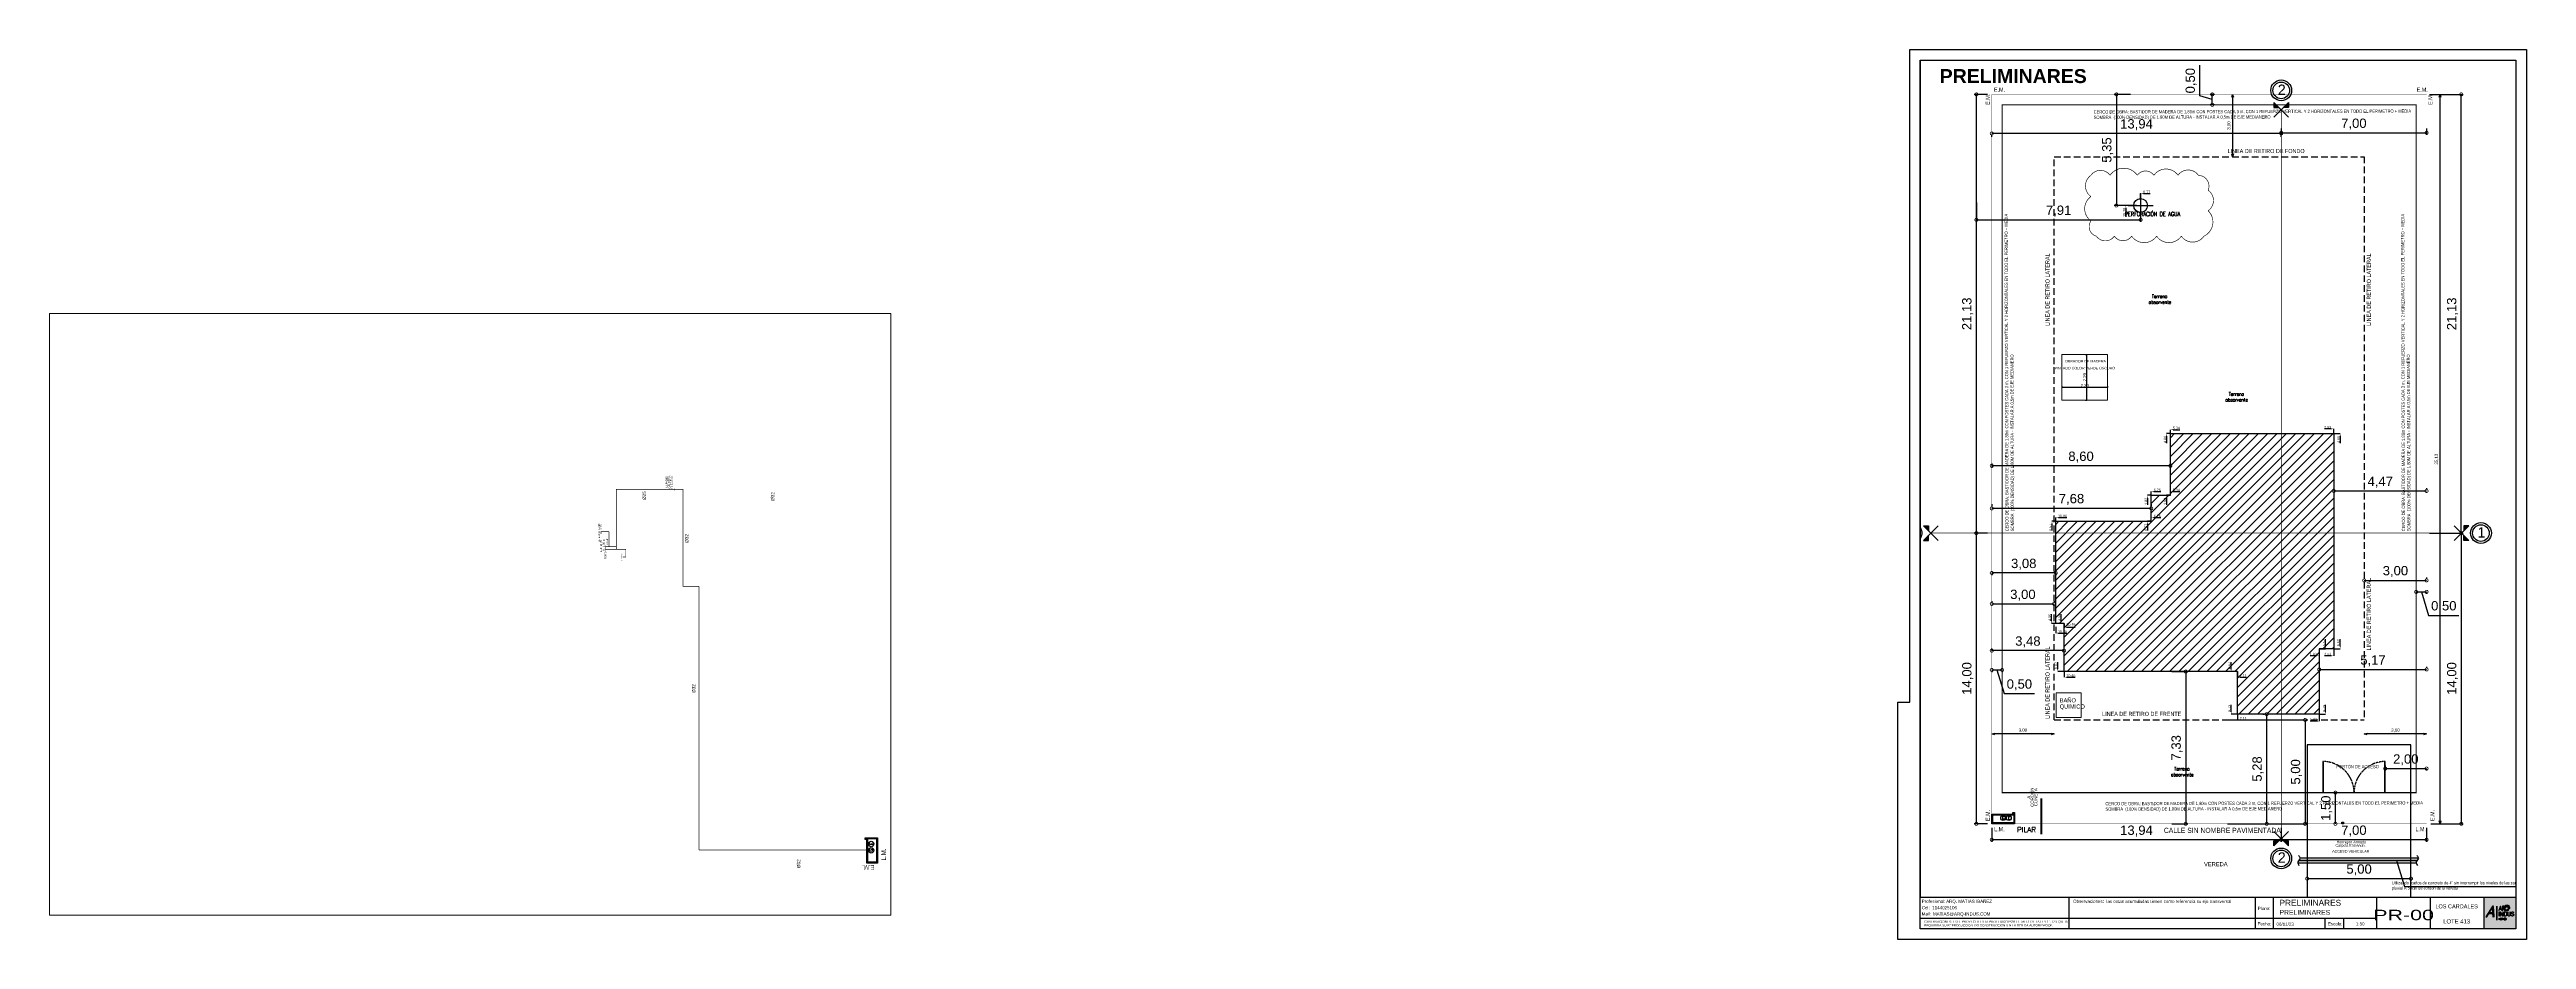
# Paper-space layout 'Layout1' of a CAD drawing. Header units: millimetres. Extents: x -1 to 2385, y -23 to 835.
# The model-space entities are those that its viewports show. They can reach past a viewport. Long polylines and large blocks are cut down to what shows.
import ezdxf
from ezdxf.enums import TextEntityAlignment as Align

# ---------------------------------------------------------------- set-up
doc = ezdxf.new("R2010")
doc.units = ezdxf.units.MM
doc.header["$LTSCALE"] = 20
for name, pattern in [('BORDER2', [0.875, 0.25, -0.125, 0.25, -0.125, 0, -0.125]), ('CENTRO', [50.8, 31.75, -6.35, 6.35, -6.35]), ('DASHDOT', [25.4, 12.7, -6.35, 0, -6.35]), ('DASHED2', [9.525, 6.35, -3.175]), ('HIDDEN', [0.375, 0.25, -0.125])]:
    doc.linetypes.add(name, pattern=pattern)
for name, color, linetype in [('-lote y retiros', 1, 'Continuous'), ('-muros', 3, 'Continuous'), ('0-TEXTO', 4, 'Continuous'), ('0-VISTA', 2, 'Continuous'), ('005', 240, 'Continuous'), ('005COTAS PARCIALES 240', 240, 'Continuous'), ('005TEXTO220', 220, 'Continuous'), ('01', 1, 'Continuous'), ('01-ELECTRICIDAD', 30, 'Continuous'), ('022A°A°', 150, 'Continuous'), ('02AGUA FRIA170', 170, 'Continuous'), ('02GAS30', 30, 'Continuous'), ('04', 4, 'Continuous'), ('arq 01', 1, 'Continuous'), ('arq 02', 2, 'Continuous'), ('B-REFERENCIAS', 1, 'Continuous'), ('ejes divisorios', 3, 'DASHDOT'), ('Hatch rojo', 10, 'Continuous'), ('IP-Pluvial', 50, 'Continuous'), ('MUROS', 60, 'Continuous')]:
    doc.layers.add(name, color=color, linetype=linetype)
for name, color, linetype, lineweight in [('0-COTAS', 11, 'Continuous', 15), ('02', 2, 'Continuous', 15), ('03', 3, 'Continuous', 30)]:
    doc.layers.add(name, color=color, linetype=linetype, lineweight=lineweight)
doc.layers.add('new', color=7, linetype='Continuous', true_color=0xf50000)
doc.styles.add('Arial', font='arial.ttf', dxfattribs={"height": 0.15})
doc.styles.add('BOOK', font='BKANT.TTF')
doc.styles.add('COTA-100', font='ROMANS.shx', dxfattribs={"width": 0.7, "height": 0.2})
doc.styles.add('DESLOC', font='arial.ttf', dxfattribs={"width": 0.75})
doc.styles.add('ROMANS', font='romans.shx')
doc.styles.add('Soledad', font='swissl.ttf')
doc.styles.get("Standard").update_dxf_attribs({"font": 'arial.ttf'})
doc.styles.add('SWIS', font='swisscl.ttf')
doc.styles.add('título grande', font='sas_____.pfb', dxfattribs={"height": 1.1})
doc.dimstyles.new('CotaNº1', dxfattribs={"dimtxt": 0.15, "dimasz": 0.14, "dimexe": 0, "dimexo": 0.5, "dimgap": 0.08, "dimtad": 1, "dimzin": 4, "dimtxsty": 'Arial', "dimblk": 'OPEN30', "dimcen": 0.3, "dimse1": 1, "dimse2": 1, "dimaunit": 1, "dimazin": 0, "dimtfac": 1, "dimtmove": 0, "dimatfit": 2, "dimfxl": 1, "dimarcsym": 0})
doc.dimstyles.new('COTAS ACUMULADAS 196', dxfattribs={"dimtxt": 0.125, "dimasz": 0.03, "dimexe": 0.01, "dimexo": 1e-05, "dimgap": 0.01, "dimtad": 1, "dimrnd": 0.0005, "dimzin": 1, "dimdsep": 46, "dimtxsty": 'Arial', "dimblk": 'ARCHTICK', "dimcen": 0, "dimclrd": 256, "dimclre": 256, "dimclrt": 256, "dimadec": 0, "dimazin": 0, "dimtfac": 1, "dimtmove": 0, "dimatfit": 3, "dimfxl": 0.05, "dimfxlon": 1, "dimlwd": -1, "dimlwe": -1, "dimarcsym": 0})
doc.dimstyles.new('COTAS PARCIALES 196', dxfattribs={"dimtxt": 0.125, "dimasz": 0.125, "dimexe": 0, "dimexo": 0, "dimgap": 0.01, "dimtad": 1, "dimjust": 2, "dimzin": 1, "dimdsep": 46, "dimtxsty": 'Soledad', "dimcen": 2.5, "dimse1": 1, "dimsd1": 1, "dimclrd": 256, "dimclre": 256, "dimclrt": 256, "dimazin": 0, "dimtfac": 1, "dimtmove": 0, "dimatfit": 2, "dimldrblk": 'OPEN90', "dimfxl": 0.3, "dimfxlon": 1, "dimlwd": -1, "dimlwe": -1, "dimarcsym": 0})
doc.dimstyles.new('H', dxfattribs={"dimtxt": 0.45, "dimasz": 0.3, "dimexe": 0.1, "dimexo": 0.2, "dimgap": 0.15, "dimtad": 1, "dimzin": 0, "dimtxsty": 'Standard', "dimblk": 'DOTSMALL', "dimcen": 0, "dimclrd": 256, "dimclre": 256, "dimaunit": 1, "dimadec": 3, "dimazin": 0, "dimtfac": 1, "dimtofl": 0, "dimtmove": 1, "dimatfit": 2, "dimldrblk": 'DOTSMALL', "dimfxl": 0.18, "dimtolj": 1, "dimtzin": 0, "dimlwd": -1, "dimlwe": -1, "dimarcsym": 2})
doc.dimstyles.get("Standard").update_dxf_attribs({"dimtxt": 0.18, "dimasz": 0.18, "dimexe": 0.18, "dimexo": 0.0625, "dimgap": 0.09, "dimtad": 0, "dimtih": 1, "dimtoh": 1, "dimdec": 4, "dimzin": 0, "dimdsep": 46, "dimtxsty": 'Standard', "dimcen": 0.09, "dimadec": 0, "dimazin": 0, "dimtfac": 1, "dimtdec": 4, "dimtofl": 0, "dimtmove": 0, "dimatfit": 3, "dimfxl": 1, "dimtolj": 1, "dimtzin": 0, "dimarcsym": 0})

# ---------------------------------------------------------------- blocks, each defined once
blk = doc.blocks.new('rotulo')
at = {"transparency": 33554687}
h = blk.add_hatch(color=256, dxfattribs=at)
h.dxf.hatch_style = 1
h.set_gradient(color1=(237, 237, 237), tint=1, name='SPHERICAL')
h.paths.add_polyline_path([(109.32, -65.44), (112.32, -65.44), (112.32, -62.44), (109.32, -62.44)])
at = {"true_color": 0x9ebb00}
h = blk.add_hatch(color=62, dxfattribs=at)
h.dxf.hatch_style = 1
h.paths.add_polyline_path([(109.49, -64.31), (109.57, -64.31), (109.75, -64), (110.11, -64), (110.14, -64.31), (110.21, -64.31), (110.13, -63.37), (110.07, -63.35)])
h.paths.add_polyline_path([(110.07, -63.48), (110.11, -63.94), (109.79, -63.94)], flags=16)
at = {"true_color": 0x3a4b45}
h = blk.add_hatch(color=129, dxfattribs=at)
h.dxf.hatch_style = 1
h.paths.add_polyline_path([(110.19, -63.3), (110.13, -63.29), (110.08, -63.33), (110.13, -63.35)])
h = blk.add_hatch(color=129, dxfattribs=at)
h.dxf.hatch_style = 1
h.paths.add_polyline_path([(110.2, -63.32), (110.15, -63.36), (110.22, -64.3), (110.28, -64.25)])
at = {"true_color": 0xd6d6d6}
h = blk.add_hatch(color=254, dxfattribs=at)
h.dxf.hatch_style = 1
h.paths.add_polyline_path([(110.53, -63.29), (110.51, -63.29), (110.51, -64.63), (110.53, -64.63)])
at = {"true_color": 0x727675}
h = blk.add_hatch(color=8, dxfattribs=at)
h.dxf.hatch_style = 1
h.paths.add_polyline_path([(110.87, -63.31), (110.85, -63.31), (110.72, -63.7), (110.74, -63.7), (110.78, -63.57), (110.93, -63.57), (110.98, -63.7), (111, -63.7)])
h.paths.add_polyline_path([(110.93, -63.55), (110.79, -63.55), (110.86, -63.34)], flags=16)
h = blk.add_hatch(color=8, dxfattribs=at)
h.dxf.hatch_style = 1
h.paths.add_polyline_path([(110.75, -63.84), (110.73, -63.84), (110.73, -64.23), (110.75, -64.23)])
at = {"true_color": 0x9ebb00}
h = blk.add_hatch(color=62, dxfattribs=at)
h.dxf.hatch_style = 1
h.paths.add_polyline_path([(110.82, -64.42), (110.8, -64.42), (110.8, -64.5), (110.75, -64.5), (110.75, -64.42), (110.73, -64.42), (110.73, -64.6), (110.75, -64.6), (110.75, -64.51), (110.8, -64.51), (110.8, -64.6), (110.82, -64.6)])
at = {"true_color": 0x727675}
h = blk.add_hatch(color=8, dxfattribs=at)
h.dxf.hatch_style = 1
h.paths.add_polyline_path([(110.83, -63.84), (110.81, -63.84), (110.81, -64.23), (110.83, -64.23), (110.83, -63.86), (111.1, -64.23), (111.12, -64.23), (111.12, -63.84), (111.11, -63.84), (111.11, -64.21)])
at = {"true_color": 0x9ebb00}
h = blk.add_hatch(color=62, dxfattribs=at)
h.dxf.hatch_style = 1
h.paths.add_polyline_path([(110.88, -64.45), (110.88, -64.56, 0.414214), (110.91, -64.6, 0.542023), (110.96, -64.56), (110.96, -64.45, 0.414214), (110.93, -64.42, 0.542023)])
h = blk.add_hatch(color=62, dxfattribs=at)
h.dxf.hatch_style = 1
h.paths.add_polyline_path([(111.04, -64.42), (111.02, -64.42), (111.02, -64.6), (111.03, -64.6), (111.03, -64.45), (111.07, -64.6), (111.08, -64.6), (111.12, -64.45), (111.12, -64.6), (111.13, -64.6), (111.13, -64.42), (111.11, -64.42), (111.08, -64.55)])
at = {"true_color": 0x727675}
h = blk.add_hatch(color=8, dxfattribs=at)
h.dxf.hatch_style = 1
h.paths.add_polyline_path([(111.19, -63.31), (111.06, -63.31), (111.06, -63.7), (111.07, -63.7), (111.07, -63.51), (111.14, -63.51), (111.28, -63.7), (111.3, -63.7), (111.16, -63.51), (111.19, -63.51, 0.318249), (111.26, -63.43), (111.26, -63.39, 0.311996)])
h.paths.add_polyline_path([(111.19, -63.33, -0.30264), (111.25, -63.39), (111.25, -63.43, -0.309455), (111.18, -63.5), (111.07, -63.5), (111.07, -63.33)], flags=16)
at = {"true_color": 0x9ebb00}
h = blk.add_hatch(color=62, dxfattribs=at)
h.dxf.hatch_style = 1
h.paths.add_polyline_path([(111.27, -64.42), (111.21, -64.42), (111.19, -64.42), (111.19, -64.6), (111.21, -64.6), (111.27, -64.6), (111.27, -64.58), (111.21, -64.58), (111.21, -64.51), (111.26, -64.51), (111.26, -64.5), (111.21, -64.5), (111.21, -64.43), (111.27, -64.43)])
at = {"true_color": 0x727675}
h = blk.add_hatch(color=8, dxfattribs=at)
h.dxf.hatch_style = 1
h.paths.add_polyline_path([(111.48, -64.09), (111.48, -63.98, 0.3137), (111.33, -63.84), (111.2, -63.84), (111.2, -64.23), (111.33, -64.23, 0.3137)])
h.paths.add_polyline_path([(111.33, -64.22, 0.309181), (111.47, -64.09), (111.47, -63.99, 0.309181), (111.33, -63.86), (111.21, -63.86), (111.21, -64.22)], flags=16)
h = blk.add_hatch(color=8, dxfattribs=at)
h.dxf.hatch_style = 1
h.paths.add_polyline_path([(111.58, -63.68), (111.6, -63.7), (111.61, -63.69), (111.59, -63.67, 49.326362)])
h.paths.add_polyline_path([(111.59, -63.66), (111.53, -63.59), (111.51, -63.6), (111.57, -63.67, -45.27189)], flags=16)
at = {"true_color": 0x9ebb00}
h = blk.add_hatch(color=62, dxfattribs=at)
h.dxf.hatch_style = 1
h.paths.add_polyline_path([(111.32, -64.56, 0.401425), (111.34, -64.58), (111.35, -64.58, 0.414214), (111.37, -64.56), (111.37, -64.56, 0.183615), (111.37, -64.55), (111.31, -64.49, -0.183615), (111.31, -64.47), (111.31, -64.45, -0.414214), (111.34, -64.42), (111.35, -64.42, -0.414214), (111.39, -64.45), (111.39, -64.47), (111.37, -64.47), (111.37, -64.45, 0.414214), (111.35, -64.43), (111.34, -64.43, 0.41418), (111.32, -64.45), (111.32, -64.47, 0.183645), (111.33, -64.48), (111.38, -64.54, -0.183615), (111.39, -64.56), (111.39, -64.56, -0.414214), (111.35, -64.6), (111.34, -64.6, -0.414214), (111.31, -64.56), (111.31, -64.54), (111.32, -64.54), (111.32, -64.56, 0.010981)])
at = {"true_color": 0x727675}
h = blk.add_hatch(color=8, dxfattribs=at)
h.dxf.hatch_style = 1
h.paths.add_polyline_path([(111.78, -64.13), (111.78, -63.84), (111.79, -63.84), (111.79, -64.14, -0.398071), (111.69, -64.23), (111.65, -64.23, -0.430542), (111.55, -64.12), (111.55, -63.84), (111.57, -63.84), (111.57, -64.13, 0.396681), (111.65, -64.22), (111.69, -64.22, 0.396681)])
h = blk.add_hatch(color=8, dxfattribs=at)
h.dxf.hatch_style = 1
h.paths.add_polyline_path([(111.88, -64.16), (111.87, -64.17, 0.530008), (112.1, -64.16, 0.130434), (112.11, -64.14), (112.1, -64.11, 0.164959), (112.08, -64.07, 0.136204), (112, -64.03, -0.145381), (111.89, -63.99, -0.230601), (111.87, -63.95), (111.87, -63.93, -0.174647), (111.88, -63.89, -0.471464), (112.11, -63.89), (112.1, -63.9, 0.471463), (111.9, -63.9, 0.266096), (111.89, -63.94, 0.444165), (111.89, -63.99, 0.134064), (111.99, -64.03, -0.149563), (112.08, -64.07, -0.14995), (112.1, -64.1), (112.1, -64.15, -0.550499)])
at = {"color": 62, "true_color": 0x9ebb00}
for points in [[(110.21, -64.31), (110.13, -63.37), (110.07, -63.35), (109.49, -64.31), (109.57, -64.31), (109.75, -64), (110.11, -64), (110.14, -64.31)], [(110.75, -64.5), (110.8, -64.5), (110.8, -64.42), (110.82, -64.42), (110.82, -64.6), (110.8, -64.6), (110.8, -64.51), (110.75, -64.51), (110.75, -64.6), (110.73, -64.6), (110.73, -64.42), (110.75, -64.42)], [(111.08, -64.6), (111.12, -64.45), (111.12, -64.6), (111.13, -64.6), (111.13, -64.42), (111.11, -64.42), (111.08, -64.55), (111.04, -64.42), (111.02, -64.42), (111.02, -64.6), (111.03, -64.6), (111.03, -64.45), (111.07, -64.6)], [(111.26, -64.5), (111.26, -64.51), (111.21, -64.51), (111.21, -64.58), (111.27, -64.58), (111.27, -64.6), (111.21, -64.6), (111.19, -64.6), (111.19, -64.42), (111.21, -64.42), (111.27, -64.42), (111.27, -64.43), (111.21, -64.43), (111.21, -64.5)]]:
    blk.add_lwpolyline(points, close=True, dxfattribs=at)
blk.add_lwpolyline([(109.79, -63.94), (110.07, -63.48), (110.11, -63.94), (109.79, -63.94)], dxfattribs=at)
at = {"color": 129, "true_color": 0x3a4b45}
blk.add_lwpolyline([(110.13, -63.35), (110.19, -63.3), (110.13, -63.29), (110.08, -63.33)], close=True, dxfattribs=at)
blk.add_lwpolyline([(110.15, -63.36), (110.22, -64.3), (110.28, -64.25), (110.2, -63.32), (110.15, -63.36)], dxfattribs=at)
at = {"color": 254, "true_color": 0xd6d6d6}
blk.add_lwpolyline([(110.51, -63.29), (110.53, -63.29), (110.53, -64.63), (110.51, -64.63)], close=True, dxfattribs=at)
at = {"color": 8, "true_color": 0x727675}
for points in [[(110.85, -63.31), (110.72, -63.7), (110.74, -63.7), (110.78, -63.57), (110.93, -63.57), (110.98, -63.7), (111, -63.7), (110.87, -63.31)], [(110.73, -63.84), (110.75, -63.84), (110.75, -64.23), (110.73, -64.23)]]:
    blk.add_lwpolyline(points, close=True, dxfattribs=at)
for points in [[(110.93, -63.55), (110.86, -63.34), (110.79, -63.55), (110.93, -63.55)], [(111.1, -64.23), (110.83, -63.86), (110.83, -64.23), (110.81, -64.23), (110.81, -63.84), (110.83, -63.84), (111.11, -64.21), (111.11, -63.84), (111.12, -63.84), (111.12, -64.23), (111.1, -64.23)]]:
    blk.add_lwpolyline(points, dxfattribs=at)
at = {"color": 62, "true_color": 0x9ebb00}
blk.add_lwpolyline([(110.96, -64.56), (110.96, -64.45, 0.414214), (110.93, -64.42), (110.91, -64.42, 0.414214), (110.88, -64.45), (110.88, -64.56, 0.414214), (110.91, -64.6), (110.93, -64.6, 0.414214)], format="xyb", close=True, dxfattribs=at)
for points in [[(110.94, -64.56), (110.94, -64.45, 0.414214), (110.92, -64.43), (110.91, -64.43, 0.414214), (110.89, -64.45), (110.89, -64.56, 0.010962), (110.89, -64.56, 0.401346), (110.91, -64.58), (110.92, -64.58, 0.414214), (110.94, -64.56, -0.414214)], [(111.37, -64.56), (111.37, -64.56, 0.183615), (111.37, -64.55), (111.31, -64.49, -0.183615), (111.31, -64.47), (111.31, -64.45, -0.414214), (111.34, -64.42), (111.35, -64.42, -0.414214), (111.39, -64.45), (111.39, -64.47), (111.37, -64.47), (111.37, -64.45, 0.414214), (111.35, -64.43), (111.34, -64.43, 0.414214), (111.32, -64.45), (111.32, -64.47, 0.183645), (111.33, -64.48), (111.38, -64.54, -0.183615), (111.39, -64.56), (111.39, -64.56, -0.414214), (111.35, -64.6), (111.34, -64.6, -0.414214), (111.31, -64.56), (111.31, -64.54), (111.32, -64.54), (111.32, -64.56, 0.010962), (111.32, -64.56, 0.401346), (111.34, -64.58), (111.35, -64.58, 0.414214), (111.37, -64.56, -0.414214)]]:
    blk.add_lwpolyline(points, format="xyb", dxfattribs=at)
at = {"color": 8, "true_color": 0x727675}
for points in [[(111.19, -63.31), (111.06, -63.31), (111.06, -63.7), (111.07, -63.7), (111.07, -63.51), (111.14, -63.51), (111.28, -63.7), (111.3, -63.7), (111.16, -63.51), (111.19, -63.51, 0.318249), (111.26, -63.43), (111.26, -63.39, 0.311996)], [(111.18, -63.5, 0.309455), (111.25, -63.43), (111.25, -63.39, 0.30264), (111.19, -63.33), (111.07, -63.33), (111.07, -63.5)], [(111.33, -64.23), (111.2, -64.23), (111.2, -63.84), (111.33, -63.84, -0.3137), (111.48, -63.98), (111.48, -64.09, -0.3137)], [(111.33, -64.22, 0.309181), (111.47, -64.09), (111.47, -63.99, 0.309181), (111.33, -63.86), (111.21, -63.86), (111.21, -64.22)], [(111.59, -63.67, 49.326362), (111.58, -63.68), (111.6, -63.7), (111.61, -63.69)], [(111.59, -63.66), (111.53, -63.59), (111.51, -63.6), (111.57, -63.67, -45.27189)], [(111.88, -64.16, 0.512962), (112.09, -64.16, 0.174653), (112.1, -64.14), (112.1, -64.1, 0.14995), (112.08, -64.07, 0.136204), (112, -64.03, -0.145382), (111.89, -63.99, -0.230597), (111.87, -63.95), (111.87, -63.93, -0.174653), (111.88, -63.89, -0.471458), (112.11, -63.89), (112.1, -63.9, 0.471458), (111.9, -63.9, 0.174653), (111.89, -63.93), (111.89, -63.95, 0.230597), (111.9, -63.98, 0.145878), (112, -64.02, -0.139225), (112.09, -64.06, -0.157638), (112.11, -64.1), (112.11, -64.14, -0.171808), (112.1, -64.17, -0.51188), (111.87, -64.17)]]:
    blk.add_lwpolyline(points, format="xyb", close=True, dxfattribs=at)
blk.add_lwpolyline([(111.55, -64.12), (111.55, -63.84), (111.57, -63.84), (111.57, -64.13, 0.396681), (111.65, -64.22), (111.69, -64.22, 0.396605), (111.78, -64.13), (111.78, -63.84), (111.79, -63.84), (111.79, -64.14, -0.398147), (111.69, -64.23), (111.65, -64.23, -0.430542), (111.55, -64.12, 0.430542)], format="xyb", dxfattribs=at)
at = {"layer": 'arq 01'}
for p, q in [((89.43, -65.44), (89.43, -62.44)), ((99.19, -65.44), (99.19, -62.44)), ((56.04, -64.44), (99.19, -64.44)), ((94.31, -65.44), (94.31, -64.44)), ((96.07, -65.44), (96.07, -64.44))]:
    blk.add_line(p, q, dxfattribs=at)
for points in [[(55.04, -44.02), (55.04, 17.66), (113.32, 17.66), (113.32, -66.44), (53.92, -66.44), (53.92, -44.02), (55.04, -44.02), (55.04, -44.02)], [(70.09, -62.44), (70.09, -65.44)], [(87.68, -62.44), (87.68, -65.44)], [(104.25, -65.44), (104.25, -62.44)]]:
    blk.add_lwpolyline(points, dxfattribs=at)
at = {"layer": 'arq 02'}
for p, q in [((56.04, -62.44), (112.32, -62.44)), ((109.32, -65.44), (109.32, -62.44))]:
    blk.add_line(p, q, dxfattribs=at)
for points in [[(56.04, -45.02), (56.04, 16.66), (112.32, 16.66), (112.32, -65.44), (56.04, -65.44), (56.04, -45.02)], [(112.32, -65.44), (109.32, -65.44), (109.32, -62.44), (112.32, -62.44)]]:
    blk.add_lwpolyline(points, close=True, dxfattribs=at)
at = {"layer": '005TEXTO220', "style": 'título grande'}
for s, p in [('Profesional:', (56.18, -63.08)), ('Observaciones:', (70.48, -63.08)), ('Cel:', (56.18, -63.68)), ('Mail:', (56.18, -64.27)), ('Fecha:', (87.92, -65.2)), ('Escala:', (94.56, -65.2))]:
    blk.add_text(s, height=0.3, dxfattribs=at).set_placement(p, align=Align.BOTTOM_LEFT)
blk.add_text('Plano:', height=0.3, dxfattribs=at).set_placement((88.52, -63.51), align=Align.MIDDLE_CENTER)
at = {"layer": '005TEXTO220', "insert": (56.41, -64.66), "char_height": 0.21, "width": 14.3155, "attachment_point": 1, "style": 'título grande'}
blk.add_mtext('OBSERVACIONES: ESTE PROYECTO ESTA PROTEGIDO POR EL ART.1 DE LA LEY 11.723. QUEDA PROHIBIDA SU REPRODUCCION Y/O CONSTRUCCION SIN LA DEBIDA AUTORIZACION', dxfattribs=at)
at = {"layer": '005TEXTO220'}
for tag, p, height, style in [('PROFESIONAL', (58.48, -62.99), 0.3, 'título grande'), ('OBS', (73.63, -62.99), 0.3, 'título grande'), ('PLANO', (89.98, -63.25), 0.56, 'Arial'), ('CELULAR', (57.17, -63.59), 0.3, 'título grande'), ('MAIL', (57.23, -64.18), 0.3, 'título grande'), ('FECHA', (89.7, -65.15), 0.3, 'Arial'), ('DESC_PLANO', (89.98, -64.1), 0.46, 'Arial')]:
    blk.add_attdef(tag, p, '', height=height, dxfattribs=dict(at, style=style))
for tag, height, style, p in [('REV', 1.5, 'título grande', (101.72, -64.62)), ('LOTE', 0.375, 'título grande', (106.72, -63.5)), ('ESCALA', 0.3, 'Arial', (97.6, -65.12, 0)), ('BARRIO', 0.637, 'título grande', (106.72, -64.53))]:
    blk.add_attdef(tag, text='', height=height, dxfattribs=dict(at, style=style)).set_placement(p, align=Align.CENTER)
blk = doc.blocks.new('_Open30')
at = {"color": 0, "linetype": 'ByBlock', "lineweight": -2}
for p, q in [((-1, 0.27), (0, 0)), ((0, 0), (-1, -0.27)), ((0, 0), (-1, 0))]:
    blk.add_line(p, q, dxfattribs=at)
blk = doc.blocks.new('*D192')
at = {"layer": '0-COTAS', "color": 0, "lineweight": -2, "transparency": 16777216}
blk.add_line((472.31, -183.75), (469.59, -183.75), dxfattribs=at)
at = {"layer": 'Defpoints', "color": 0, "transparency": 16777216}
for p in [(469.45, -173.99), (472.45, -173.99), (469.45, -183.75)]:
    blk.add_point(p, dxfattribs=at)
at = {"layer": '0-COTAS', "color": 0, "lineweight": -2, "transparency": 16777216, "xscale": 0.14, "yscale": 0.14, "zscale": 0.14, "rotation": 180}
blk.add_blockref('_Open30', (469.45, -183.75), dxfattribs=at)
at = {"layer": '0-COTAS', "color": 0, "lineweight": -2, "transparency": 16777216, "xscale": 0.14, "yscale": 0.14, "zscale": 0.14}
blk.add_blockref('_Open30', (472.45, -183.75), dxfattribs=at)
at = {"layer": '0-COTAS', "color": 0, "transparency": 16777216, "insert": (470.95, -183.58), "char_height": 0.15, "attachment_point": 5, "style": 'Arial'}
blk.add_mtext('3,00', dxfattribs=at)
blk = doc.blocks.new('*D193')
at = {"layer": '0-COTAS', "color": 0, "lineweight": -2, "transparency": 16777216}
blk.add_line((490.25, -183.75), (487.53, -183.75), dxfattribs=at)
at = {"layer": 'Defpoints', "color": 0, "transparency": 16777216}
for p in [(487.39, -183.75), (487.39, -189.05), (490.39, -189.05)]:
    blk.add_point(p, dxfattribs=at)
at = {"layer": '0-COTAS', "color": 0, "lineweight": -2, "transparency": 16777216, "xscale": 0.14, "yscale": 0.14, "zscale": 0.14, "rotation": 180}
blk.add_blockref('_Open30', (487.39, -183.75), dxfattribs=at)
at = {"layer": '0-COTAS', "color": 0, "lineweight": -2, "transparency": 16777216, "xscale": 0.14, "yscale": 0.14, "zscale": 0.14}
blk.add_blockref('_Open30', (490.39, -183.75), dxfattribs=at)
at = {"layer": '0-COTAS', "color": 0, "transparency": 16777216, "insert": (488.89, -183.58), "char_height": 0.15, "attachment_point": 5, "style": 'Arial'}
blk.add_mtext('3,00', dxfattribs=at)
blk = doc.blocks.new('_DotSmall')
at = {"color": 0, "linetype": 'ByBlock', "const_width": 0.5}
blk.add_lwpolyline([(-0.0625, 0, 1), (0.0625, 0, 1)], format="xyb", close=True, dxfattribs=at)
blk = doc.blocks.new('*D194')
at = {"layer": 'Defpoints', "color": 0, "transparency": 16777216}
for p in [(480.6, -183.08), (480.6, -188.08), (484.54, -188.08)]:
    blk.add_point(p, dxfattribs=at)
at = {"layer": 'new', "linetype": 'Continuous', "transparency": 16777216}
for p, q in [((480.8, -183.08), (484.64, -183.08)), ((484.54, -183.08), (484.54, -188.08)), ((480.8, -188.08), (484.64, -188.08))]:
    blk.add_line(p, q, dxfattribs=at)
at = {"layer": 'new', "transparency": 16777216, "xscale": 0.3, "yscale": 0.3, "zscale": 0.3}
for p, rotation in [((484.54, -183.08), 90), ((484.54, -188.08), 270)]:
    blk.add_blockref('_DotSmall', p, dxfattribs=dict(at, rotation=rotation))
at = {"layer": 'new', "color": 0, "transparency": 16777216, "insert": (484.12, -185.58), "char_height": 0.45, "attachment_point": 5, "rotation": 90}
blk.add_mtext('\\A1;5,00', dxfattribs=at)
blk = doc.blocks.new('*D195')
at = {"layer": '0-COTAS', "color": 0, "lineweight": -2, "transparency": 16777216}
blk.add_line((481.05, -153.09), (481.05, -155.81), dxfattribs=at)
at = {"layer": 'Defpoints', "color": 0, "transparency": 16777216}
for p in [(476.43, -152.95), (476.43, -155.95), (481.05, -155.95)]:
    blk.add_point(p, dxfattribs=at)
at = {"layer": '0-COTAS', "color": 0, "lineweight": -2, "transparency": 16777216, "xscale": 0.14, "yscale": 0.14, "zscale": 0.14}
for p, rotation in [((481.05, -152.95), 90), ((481.05, -155.95), 270)]:
    blk.add_blockref('_Open30', p, dxfattribs=dict(at, rotation=rotation))
at = {"layer": '0-COTAS', "color": 0, "transparency": 16777216, "insert": (480.88, -154.45), "char_height": 0.15, "attachment_point": 5, "rotation": 90, "style": 'Arial'}
blk.add_mtext('3,00', dxfattribs=at)
blk = doc.blocks.new('*D196')
at = {"layer": '0-COTAS', "color": 0, "lineweight": -2, "transparency": 16777216}
blk.add_line((491.04, -187.94), (491.04, -153.09), dxfattribs=at)
at = {"layer": 'Defpoints', "color": 0, "transparency": 16777216}
for p in [(490.39, -152.95), (491.04, -152.95), (490.39, -188.08)]:
    blk.add_point(p, dxfattribs=at)
at = {"layer": '0-COTAS', "color": 0, "lineweight": -2, "transparency": 16777216, "xscale": 0.14, "yscale": 0.14, "zscale": 0.14}
for p, rotation in [((491.04, -152.95), 90), ((491.04, -188.08), 270)]:
    blk.add_blockref('_Open30', p, dxfattribs=dict(at, rotation=rotation))
at = {"layer": '0-COTAS', "color": 0, "transparency": 16777216, "insert": (490.87, -170.52), "char_height": 0.15, "attachment_point": 5, "rotation": 90, "style": 'Arial'}
blk.add_mtext('35,13', dxfattribs=at)
blk = doc.blocks.new('ejes de replanteo')
at = {"layer": '02AGUA FRIA170'}
h = blk.add_hatch(color=256, dxfattribs=at)
h.dxf.hatch_style = 1
h.paths.add_polyline_path([(20.17, 39.25), (20.17, 39), (20.42, 39)])
h = blk.add_hatch(color=256, dxfattribs=at)
h.dxf.hatch_style = 1
h.paths.add_polyline_path([(20.87, 39.25), (20.62, 39), (20.87, 39)])
h = blk.add_hatch(color=256, dxfattribs=at)
h.dxf.hatch_style = 1
h.paths.add_polyline_path([(3.3, 18.87), (3.55, 18.62), (3.55, 18.87)])
h = blk.add_hatch(color=256, dxfattribs=at)
h.dxf.hatch_style = 1
h.paths.add_polyline_path([(3.3, 18.16), (3.55, 18.16), (3.55, 18.41)])
h = blk.add_hatch(color=256, dxfattribs=at)
h.dxf.hatch_style = 1
h.paths.add_polyline_path([(29.55, 18.87), (29.3, 18.87), (29.3, 18.62)])
h = blk.add_hatch(color=256, dxfattribs=at)
h.dxf.hatch_style = 1
h.paths.add_polyline_path([(29.55, 18.16), (29.3, 18.41), (29.3, 18.16)])
h = blk.add_hatch(color=256, dxfattribs=at)
h.dxf.hatch_style = 1
h.paths.add_polyline_path([(20.17, 3.45), (20.42, 3.7), (20.17, 3.7)])
h = blk.add_hatch(color=256, dxfattribs=at)
h.dxf.hatch_style = 1
h.paths.add_polyline_path([(20.87, 3.45), (20.87, 3.7), (20.62, 3.7)])
for p, q in [((20.17, 38.55), (20.87, 39.25)), ((20.17, 39.25), (20.87, 38.55)), ((20.17, 39.25), (20.17, 39.01)), ((20.17, 39.01), (20.42, 39.01)), ((20.87, 39.01), (20.62, 39.01)), ((20.87, 39.25), (20.87, 39.01)), ((4, 18.16), (3.3, 18.87)), ((3.3, 18.16), (4, 18.87)), ((3.3, 18.87), (3.54, 18.87)), ((3.54, 18.87), (3.54, 18.62)), ((3.54, 18.16), (3.54, 18.41)), ((28.85, 18.87), (29.55, 18.16)), ((29.55, 18.87), (28.85, 18.16)), ((29.55, 18.87), (29.31, 18.87)), ((29.31, 18.87), (29.31, 18.62)), ((29.31, 18.16), (29.31, 18.41)), ((3.3, 18.16), (3.54, 18.16)), ((29.55, 18.16), (29.31, 18.16)), ((20.87, 4.14), (20.17, 3.45)), ((20.87, 3.45), (20.17, 4.14)), ((20.17, 3.45), (20.17, 3.69)), ((20.17, 3.69), (20.42, 3.69)), ((20.87, 3.69), (20.62, 3.69)), ((20.87, 3.45), (20.87, 3.69))]:
    blk.add_line(p, q, dxfattribs=at)
at = {"layer": '02AGUA FRIA170', "linetype": 'BORDER2', "const_width": 0.03}
for points in [[(20.52, 38.9), (20.52, 3.79)], [(3.65, 18.52), (29.2, 18.52)]]:
    blk.add_lwpolyline(points, dxfattribs=at)
at = {"layer": '02AGUA FRIA170'}
for centre, radius in [((20.52, 39.84), 0.5), ((20.52, 39.84), 0.4), ((2.71, 18.52), 0.5), ((2.71, 18.52), 0.4), ((30.14, 18.52), 0.5), ((30.14, 18.52), 0.4), ((20.52, 2.85), 0.5), ((20.52, 2.85), 0.4)]:
    blk.add_circle(centre, radius, dxfattribs=at)
at = {"layer": '02AGUA FRIA170', "style": 'Arial'}
for s, p in [('2', (20.35, 39.62)), ('1', (2.54, 18.3)), ('1', (29.97, 18.3)), ('2', (20.35, 2.64))]:
    blk.add_text(s, height=0.5, dxfattribs=at).set_placement(p)
blk = doc.blocks.new('*D250')
at = {"layer": 'Defpoints', "color": 0, "transparency": 16777216}
for p in [(490.33, -174.08), (490.39, -188.08), (492.06, -188.08)]:
    blk.add_point(p, dxfattribs=at)
at = {"layer": 'new', "linetype": 'Continuous', "transparency": 16777216}
for p, q in [((490.53, -174.08), (492.16, -174.08)), ((492.06, -174.08), (492.06, -188.08)), ((490.59, -188.08), (492.16, -188.08))]:
    blk.add_line(p, q, dxfattribs=at)
at = {"layer": 'new', "transparency": 16777216, "xscale": 0.3, "yscale": 0.3, "zscale": 0.3}
for p, rotation in [((492.06, -174.08), 90), ((492.06, -188.08), 270)]:
    blk.add_blockref('_DotSmall', p, dxfattribs=dict(at, rotation=rotation))
at = {"layer": 'new', "color": 0, "transparency": 16777216, "insert": (491.64, -181.08), "char_height": 0.45, "attachment_point": 5, "rotation": 90}
blk.add_mtext('\\A1;14,00', dxfattribs=at)
blk = doc.blocks.new('*D251')
at = {"layer": 'Defpoints', "color": 0, "transparency": 16777216}
for p in [(483.39, -188.08), (490.39, -188.08), (483.39, -188.85)]:
    blk.add_point(p, dxfattribs=at)
at = {"layer": 'new', "linetype": 'Continuous', "transparency": 16777216}
for p, q in [((483.39, -188.28), (483.39, -188.95)), ((490.39, -188.85), (483.39, -188.85)), ((490.39, -188.28), (490.39, -188.95))]:
    blk.add_line(p, q, dxfattribs=at)
at = {"layer": 'new', "transparency": 16777216, "xscale": 0.3, "yscale": 0.3, "zscale": 0.3, "rotation": 180}
blk.add_blockref('_DotSmall', (483.39, -188.85), dxfattribs=at)
at = {"layer": 'new', "transparency": 16777216, "xscale": 0.3, "yscale": 0.3, "zscale": 0.3}
blk.add_blockref('_DotSmall', (490.39, -188.85), dxfattribs=at)
at = {"layer": 'new', "color": 0, "transparency": 16777216, "insert": (486.89, -188.43), "char_height": 0.45, "attachment_point": 5}
blk.add_mtext('\\A1;7,00', dxfattribs=at)
blk = doc.blocks.new('*D252')
at = {"layer": 'Defpoints', "color": 0, "transparency": 16777216}
for p in [(469.45, -188.08), (483.39, -188.08), (469.45, -188.85)]:
    blk.add_point(p, dxfattribs=at)
at = {"layer": 'new', "linetype": 'Continuous', "transparency": 16777216}
for p, q in [((469.45, -188.28), (469.45, -188.95)), ((483.39, -188.85), (469.45, -188.85)), ((483.39, -188.28), (483.39, -188.95))]:
    blk.add_line(p, q, dxfattribs=at)
at = {"layer": 'new', "transparency": 16777216, "xscale": 0.3, "yscale": 0.3, "zscale": 0.3, "rotation": 180}
blk.add_blockref('_DotSmall', (469.45, -188.85), dxfattribs=at)
at = {"layer": 'new', "transparency": 16777216, "xscale": 0.3, "yscale": 0.3, "zscale": 0.3}
blk.add_blockref('_DotSmall', (483.39, -188.85), dxfattribs=at)
at = {"layer": 'new', "color": 0, "transparency": 16777216, "insert": (476.42, -188.43), "char_height": 0.45, "attachment_point": 5}
blk.add_mtext('\\A1;13,94', dxfattribs=at)
blk = doc.blocks.new('*D253')
at = {"layer": 'Defpoints', "color": 0, "transparency": 16777216}
for p in [(490.33, -152.95), (492.06, -152.95), (490.33, -174.08)]:
    blk.add_point(p, dxfattribs=at)
at = {"layer": 'new', "linetype": 'Continuous', "transparency": 16777216}
for p, q in [((490.53, -152.95), (492.16, -152.95)), ((492.06, -174.08), (492.06, -152.95)), ((490.53, -174.08), (492.16, -174.08))]:
    blk.add_line(p, q, dxfattribs=at)
at = {"layer": 'new', "transparency": 16777216, "xscale": 0.3, "yscale": 0.3, "zscale": 0.3}
for p, rotation in [((492.06, -152.95), 90), ((492.06, -174.08), 270)]:
    blk.add_blockref('_DotSmall', p, dxfattribs=dict(at, rotation=rotation))
at = {"layer": 'new', "color": 0, "transparency": 16777216, "insert": (491.64, -163.52), "char_height": 0.45, "attachment_point": 5, "rotation": 90}
blk.add_mtext('\\A1;21,13', dxfattribs=at)
blk = doc.blocks.new('*D254')
at = {"layer": 'Defpoints', "color": 0, "transparency": 16777216}
for p in [(489.89, -176.74), (490.39, -176.74), (490.39, -176.91)]:
    blk.add_point(p, dxfattribs=at)
at = {"layer": 'new', "linetype": 'Continuous', "transparency": 16777216}
for p, q in [((489.89, -176.91), (490.39, -176.91)), ((489.89, -176.94), (489.89, -177.01)), ((490.14, -176.91), (490.48, -178.04)), ((490.39, -176.94), (490.39, -177.01)), ((490.48, -178.04), (491.95, -178.04))]:
    blk.add_line(p, q, dxfattribs=at)
at = {"layer": 'new', "transparency": 16777216, "xscale": 0.3, "yscale": 0.3, "zscale": 0.3, "rotation": 180}
blk.add_blockref('_DotSmall', (489.89, -176.91), dxfattribs=at)
at = {"layer": 'new', "transparency": 16777216, "xscale": 0.3, "yscale": 0.3, "zscale": 0.3}
blk.add_blockref('_DotSmall', (490.39, -176.91), dxfattribs=at)
at = {"layer": 'new', "color": 0, "transparency": 16777216, "insert": (491.22, -177.62), "char_height": 0.45, "attachment_point": 5}
blk.add_mtext('\\A1;0,50', dxfattribs=at)
blk = doc.blocks.new('*D255')
at = {"layer": 'Defpoints', "color": 0, "transparency": 16777216}
for p in [(469.45, -180.51), (469.95, -180.51), (469.95, -180.67)]:
    blk.add_point(p, dxfattribs=at)
at = {"layer": 'new', "linetype": 'Continuous', "transparency": 16777216}
for p, q in [((469.45, -180.67), (469.95, -180.67)), ((469.7, -180.67), (470.04, -181.81)), ((469.45, -180.71), (469.45, -180.77)), ((469.95, -180.71), (469.95, -180.77)), ((470.04, -181.81), (471.51, -181.81))]:
    blk.add_line(p, q, dxfattribs=at)
at = {"layer": 'new', "transparency": 16777216, "xscale": 0.3, "yscale": 0.3, "zscale": 0.3, "rotation": 180}
blk.add_blockref('_DotSmall', (469.45, -180.67), dxfattribs=at)
at = {"layer": 'new', "transparency": 16777216, "xscale": 0.3, "yscale": 0.3, "zscale": 0.3}
blk.add_blockref('_DotSmall', (469.95, -180.67), dxfattribs=at)
at = {"layer": 'new', "color": 0, "transparency": 16777216, "insert": (470.78, -181.39), "char_height": 0.45, "attachment_point": 5}
blk.add_mtext('\\A1;0,50', dxfattribs=at)
blk = doc.blocks.new('*D256')
at = {"layer": 'Defpoints', "color": 0, "transparency": 16777216}
for p in [(480.07, -152.95), (480.38, -152.95), (480.38, -153.45)]:
    blk.add_point(p, dxfattribs=at)
at = {"layer": 'new', "linetype": 'Continuous', "transparency": 16777216}
for p, q in [((479.47, -153.02), (479.47, -151.55)), ((480.07, -153.2), (479.47, -153.02)), ((480.18, -152.95), (479.97, -152.95)), ((480.18, -153.45), (479.97, -153.45)), ((480.07, -153.45), (480.07, -152.95))]:
    blk.add_line(p, q, dxfattribs=at)
at = {"layer": 'new', "transparency": 16777216, "xscale": 0.3, "yscale": 0.3, "zscale": 0.3}
for p, rotation in [((480.07, -152.95), 90), ((480.07, -153.45), 270)]:
    blk.add_blockref('_DotSmall', p, dxfattribs=dict(at, rotation=rotation))
at = {"layer": 'new', "color": 0, "transparency": 16777216, "insert": (479.05, -152.29), "char_height": 0.45, "attachment_point": 5, "rotation": 90}
blk.add_mtext('\\A1;0,50', dxfattribs=at)
blk = doc.blocks.new('_ArchTick')
at = {"color": 0, "linetype": 'ByBlock', "const_width": 0.15}
blk.add_lwpolyline([(-0.5, -0.5), (0.5, 0.5)], dxfattribs=at)
blk = doc.blocks.new('*D257')
at = {"layer": '005COTAS PARCIALES 240', "transparency": 16777216}
for p, q in [((473.97, -165.47), (474.03, -165.47)), ((474.02, -165.47), (474.02, -167.67)), ((473.97, -167.67), (474.03, -167.67))]:
    blk.add_line(p, q, dxfattribs=at)
at = {"layer": 'Defpoints', "color": 0, "transparency": 16777216}
for p in [(473.58, -165.47), (473.58, -167.67), (474.02, -167.67)]:
    blk.add_point(p, dxfattribs=at)
at = {"layer": '005COTAS PARCIALES 240', "transparency": 16777216, "xscale": 0.03, "yscale": 0.03, "zscale": 0.03}
for p, rotation in [((474.02, -165.47), 90), ((474.02, -167.67), 270)]:
    blk.add_blockref('_ArchTick', p, dxfattribs=dict(at, rotation=rotation))
at = {"layer": '005COTAS PARCIALES 240', "transparency": 16777216, "insert": (473.93, -166.57), "char_height": 0.15, "attachment_point": 5, "rotation": 90, "style": 'Arial'}
blk.add_mtext('2.20', dxfattribs=at)
blk = doc.blocks.new('*D258')
at = {"layer": '005COTAS PARCIALES 240', "transparency": 16777216}
for p, q in [((472.83, -167.01), (472.83, -167.07)), ((475.03, -167.06), (472.83, -167.06)), ((475.03, -167.01), (475.03, -167.07))]:
    blk.add_line(p, q, dxfattribs=at)
at = {"layer": 'Defpoints', "color": 0, "transparency": 16777216}
for p in [(472.83, -165.47, -0.02), (475.03, -165.47, -0.02), (472.83, -167.06)]:
    blk.add_point(p, dxfattribs=at)
at = {"layer": '005COTAS PARCIALES 240', "transparency": 16777216, "xscale": 0.03, "yscale": 0.03, "zscale": 0.03, "rotation": 180}
blk.add_blockref('_ArchTick', (472.83, -167.06), dxfattribs=at)
at = {"layer": '005COTAS PARCIALES 240', "transparency": 16777216, "xscale": 0.03, "yscale": 0.03, "zscale": 0.03}
blk.add_blockref('_ArchTick', (475.03, -167.06), dxfattribs=at)
at = {"layer": '005COTAS PARCIALES 240', "transparency": 16777216, "insert": (473.93, -166.97), "char_height": 0.15, "attachment_point": 5, "style": 'Arial'}
blk.add_mtext('2.20', dxfattribs=at)
blk = doc.blocks.new('*D259')
at = {"layer": '005', "transparency": 16777216}
for p, q in [((478.05, -169.28), (478.05, -169.1)), ((478.18, -169.1), (478.51, -169.1))]:
    blk.add_line(p, q, dxfattribs=at)
blk.add_solid([(478.18, -169.08), (478.18, -169.12), (478.05, -169.1)], dxfattribs=at)
at = {"layer": 'Defpoints', "color": 0, "transparency": 16777216}
for p in [(478.05, -169.1), (478.05, -169.28), (483.39, -174.08)]:
    blk.add_point(p, dxfattribs=at)
at = {"layer": '005', "transparency": 16777216, "insert": (478.34, -169.02), "char_height": 0.125, "attachment_point": 5, "style": 'Soledad'}
blk.add_mtext('5.34', dxfattribs=at)
blk = doc.blocks.new('_Open90')
at = {"color": 0, "linetype": 'ByBlock', "lineweight": -2}
for p, q in [((0, 0), (-1, 0)), ((-0.5, 0.5), (0, 0)), ((0, 0), (-0.5, -0.5))]:
    blk.add_line(p, q, dxfattribs=at)
blk = doc.blocks.new('*D260')
at = {"layer": '005', "transparency": 16777216}
for p, q in [((478.05, -169.28), (477.87, -169.28)), ((477.87, -169.41), (477.87, -169.74))]:
    blk.add_line(p, q, dxfattribs=at)
blk.add_solid([(477.85, -169.41), (477.89, -169.41), (477.87, -169.28)], dxfattribs=at)
at = {"layer": 'Defpoints', "color": 0, "transparency": 16777216}
for p in [(477.87, -169.28), (478.05, -169.28), (483.39, -174.08)]:
    blk.add_point(p, dxfattribs=at)
at = {"layer": '005', "transparency": 16777216, "insert": (477.8, -169.57), "char_height": 0.125, "attachment_point": 5, "rotation": 90, "style": 'Soledad'}
blk.add_mtext('4.80', dxfattribs=at)
blk = doc.blocks.new('*D261')
at = {"layer": '005', "transparency": 16777216}
for p, q in [((478.05, -172.26), (478.05, -172.08)), ((478.18, -172.08), (478.51, -172.08))]:
    blk.add_line(p, q, dxfattribs=at)
blk.add_solid([(478.18, -172.06), (478.18, -172.1), (478.05, -172.08)], dxfattribs=at)
at = {"layer": 'Defpoints', "color": 0, "transparency": 16777216}
for p in [(478.05, -172.08), (478.05, -172.26), (483.39, -174.08)]:
    blk.add_point(p, dxfattribs=at)
at = {"layer": '005', "transparency": 16777216, "insert": (478.34, -172), "char_height": 0.125, "attachment_point": 5, "style": 'Soledad'}
blk.add_mtext('5.34', dxfattribs=at)
blk = doc.blocks.new('*D262')
at = {"layer": '005', "transparency": 16777216}
for p, q in [((478.05, -172.26), (477.87, -172.26)), ((477.87, -172.39), (477.87, -172.71))]:
    blk.add_line(p, q, dxfattribs=at)
blk.add_solid([(477.85, -172.39), (477.89, -172.39), (477.87, -172.26)], dxfattribs=at)
at = {"layer": 'Defpoints', "color": 0, "transparency": 16777216}
for p in [(477.87, -172.26), (478.05, -172.26), (483.39, -174.08)]:
    blk.add_point(p, dxfattribs=at)
at = {"layer": '005', "transparency": 16777216, "insert": (477.8, -172.55), "char_height": 0.125, "attachment_point": 5, "rotation": 90, "style": 'Soledad'}
blk.add_mtext('1.82', dxfattribs=at)
blk = doc.blocks.new('*D263')
at = {"layer": '005', "transparency": 16777216}
for p, q in [((477.13, -172.26), (477.13, -172.08)), ((477.26, -172.08), (477.59, -172.08))]:
    blk.add_line(p, q, dxfattribs=at)
blk.add_solid([(477.26, -172.06), (477.26, -172.1), (477.13, -172.08)], dxfattribs=at)
at = {"layer": 'Defpoints', "color": 0, "transparency": 16777216}
for p in [(477.13, -172.08), (477.13, -172.26), (483.39, -174.08)]:
    blk.add_point(p, dxfattribs=at)
at = {"layer": '005', "transparency": 16777216, "insert": (477.42, -172), "char_height": 0.125, "attachment_point": 5, "style": 'Soledad'}
blk.add_mtext('6.26', dxfattribs=at)
blk = doc.blocks.new('*D264')
at = {"layer": '005', "transparency": 16777216}
for p, q in [((477.13, -172.26), (476.95, -172.26)), ((476.95, -172.39), (476.95, -172.71))]:
    blk.add_line(p, q, dxfattribs=at)
blk.add_solid([(476.93, -172.39), (476.97, -172.39), (476.95, -172.26)], dxfattribs=at)
at = {"layer": 'Defpoints', "color": 0, "transparency": 16777216}
for p in [(476.95, -172.26), (477.13, -172.26), (483.39, -174.08)]:
    blk.add_point(p, dxfattribs=at)
at = {"layer": '005', "transparency": 16777216, "insert": (476.88, -172.55), "char_height": 0.125, "attachment_point": 5, "rotation": 90, "style": 'Soledad'}
blk.add_mtext('1.82', dxfattribs=at)
blk = doc.blocks.new('*D265')
at = {"layer": '005', "transparency": 16777216}
for p, q in [((477.13, -173.51), (477.13, -173.33)), ((477.26, -173.33), (477.59, -173.33))]:
    blk.add_line(p, q, dxfattribs=at)
blk.add_solid([(477.26, -173.31), (477.26, -173.35), (477.13, -173.33)], dxfattribs=at)
at = {"layer": 'Defpoints', "color": 0, "transparency": 16777216}
for p in [(477.13, -173.33), (477.13, -173.51), (483.39, -174.08)]:
    blk.add_point(p, dxfattribs=at)
at = {"layer": '005', "transparency": 16777216, "insert": (477.42, -173.25), "char_height": 0.125, "attachment_point": 5, "style": 'Soledad'}
blk.add_mtext('6.26', dxfattribs=at)
blk = doc.blocks.new('*D266')
at = {"layer": '005', "transparency": 16777216}
for p, q in [((477.13, -173.51), (476.95, -173.51)), ((476.95, -173.64), (476.95, -173.96))]:
    blk.add_line(p, q, dxfattribs=at)
blk.add_solid([(476.93, -173.64), (476.97, -173.64), (476.95, -173.51)], dxfattribs=at)
at = {"layer": 'Defpoints', "color": 0, "transparency": 16777216}
for p in [(476.95, -173.51), (477.13, -173.51), (483.39, -174.08)]:
    blk.add_point(p, dxfattribs=at)
at = {"layer": '005', "transparency": 16777216, "insert": (476.88, -173.8), "char_height": 0.125, "attachment_point": 5, "rotation": 90, "style": 'Soledad'}
blk.add_mtext('0.57', dxfattribs=at)
blk = doc.blocks.new('*D267')
at = {"layer": '005', "transparency": 16777216}
for p, q in [((472.53, -173.51), (472.53, -173.33)), ((472.66, -173.33), (473.07, -173.33))]:
    blk.add_line(p, q, dxfattribs=at)
blk.add_solid([(472.66, -173.31), (472.66, -173.35), (472.53, -173.33)], dxfattribs=at)
at = {"layer": 'Defpoints', "color": 0, "transparency": 16777216}
for p in [(472.53, -173.33), (472.53, -173.51), (483.39, -174.08)]:
    blk.add_point(p, dxfattribs=at)
at = {"layer": '005', "transparency": 16777216, "insert": (472.86, -173.25), "char_height": 0.125, "attachment_point": 5, "style": 'Soledad'}
blk.add_mtext('10.86', dxfattribs=at)
blk = doc.blocks.new('*D268')
at = {"layer": '005', "transparency": 16777216}
for p, q in [((472.53, -173.51), (472.35, -173.51)), ((472.35, -173.64), (472.35, -173.96))]:
    blk.add_line(p, q, dxfattribs=at)
blk.add_solid([(472.33, -173.64), (472.37, -173.64), (472.35, -173.51)], dxfattribs=at)
at = {"layer": 'Defpoints', "color": 0, "transparency": 16777216}
for p in [(472.35, -173.51), (472.53, -173.51), (483.39, -174.08)]:
    blk.add_point(p, dxfattribs=at)
at = {"layer": '005', "transparency": 16777216, "insert": (472.28, -173.8), "char_height": 0.125, "attachment_point": 5, "rotation": 90, "style": 'Soledad'}
blk.add_mtext('0.57', dxfattribs=at)
blk = doc.blocks.new('*D269')
at = {"layer": '005', "transparency": 16777216}
for p, q in [((485.8, -169.06), (485.47, -169.06)), ((485.92, -169.28), (485.92, -169.06))]:
    blk.add_line(p, q, dxfattribs=at)
blk.add_solid([(485.8, -169.04), (485.8, -169.08), (485.92, -169.06)], dxfattribs=at)
at = {"layer": 'Defpoints', "color": 0, "transparency": 16777216}
for p in [(485.92, -169.06), (485.92, -169.28), (483.39, -174.08)]:
    blk.add_point(p, dxfattribs=at)
at = {"layer": '005', "transparency": 16777216, "insert": (485.63, -168.98), "char_height": 0.125, "attachment_point": 5, "style": 'Soledad'}
blk.add_mtext('2.53', dxfattribs=at)
blk = doc.blocks.new('*D270')
at = {"layer": '005', "transparency": 16777216}
for p, q in [((485.93, -169.28), (486.23, -169.28)), ((486.23, -169.41), (486.23, -169.74))]:
    blk.add_line(p, q, dxfattribs=at)
blk.add_solid([(486.21, -169.41), (486.25, -169.41), (486.23, -169.28)], dxfattribs=at)
at = {"layer": 'Defpoints', "color": 0, "transparency": 16777216}
for p in [(485.92, -169.28), (486.23, -169.28), (483.39, -174.08)]:
    blk.add_point(p, dxfattribs=at)
at = {"layer": '005', "transparency": 16777216, "insert": (486.16, -169.57), "char_height": 0.125, "attachment_point": 5, "rotation": 90, "style": 'Soledad'}
blk.add_mtext('4.80', dxfattribs=at)
blk = doc.blocks.new('*D271')
at = {"layer": '005', "transparency": 16777216}
for p, q in [((485.8, -179.99), (485.47, -179.99)), ((485.92, -179.69), (485.92, -179.99))]:
    blk.add_line(p, q, dxfattribs=at)
blk.add_solid([(485.8, -179.97), (485.8, -180.01), (485.92, -179.99)], dxfattribs=at)
at = {"layer": 'Defpoints', "color": 0, "transparency": 16777216}
for p in [(483.39, -174.08), (485.92, -179.65), (485.92, -179.99)]:
    blk.add_point(p, dxfattribs=at)
at = {"layer": '005', "transparency": 16777216, "insert": (485.63, -179.91), "char_height": 0.125, "attachment_point": 5, "style": 'Soledad'}
blk.add_mtext('2.53', dxfattribs=at)
blk = doc.blocks.new('*D272')
at = {"layer": '005', "transparency": 16777216}
for p, q in [((486.23, -179.53), (486.23, -179.19)), ((485.93, -179.65), (486.23, -179.65))]:
    blk.add_line(p, q, dxfattribs=at)
blk.add_solid([(486.21, -179.53), (486.25, -179.53), (486.23, -179.65)], dxfattribs=at)
at = {"layer": 'Defpoints', "color": 0, "transparency": 16777216}
for p in [(483.39, -174.08), (485.92, -179.65), (486.23, -179.65)]:
    blk.add_point(p, dxfattribs=at)
at = {"layer": '005', "transparency": 16777216, "insert": (486.16, -179.36), "char_height": 0.125, "attachment_point": 5, "rotation": 90, "style": 'Soledad'}
blk.add_mtext('5.57', dxfattribs=at)
blk = doc.blocks.new('*D273')
at = {"layer": '005', "transparency": 16777216}
for p, q in [((485.1, -179.99), (484.78, -179.99)), ((485.22, -179.69), (485.22, -179.99))]:
    blk.add_line(p, q, dxfattribs=at)
blk.add_solid([(485.1, -179.97), (485.1, -180.01), (485.22, -179.99)], dxfattribs=at)
at = {"layer": 'Defpoints', "color": 0, "transparency": 16777216}
for p in [(483.39, -174.08), (485.22, -179.65), (485.22, -179.99)]:
    blk.add_point(p, dxfattribs=at)
at = {"layer": '005', "transparency": 16777216, "insert": (484.94, -179.91), "char_height": 0.125, "attachment_point": 5, "style": 'Soledad'}
blk.add_mtext('1.83', dxfattribs=at)
blk = doc.blocks.new('*D274')
at = {"layer": '005', "transparency": 16777216}
for p, q in [((485.53, -179.53), (485.53, -179.19)), ((485.23, -179.65), (485.53, -179.65))]:
    blk.add_line(p, q, dxfattribs=at)
blk.add_solid([(485.51, -179.53), (485.55, -179.53), (485.53, -179.65)], dxfattribs=at)
at = {"layer": 'Defpoints', "color": 0, "transparency": 16777216}
for p in [(483.39, -174.08), (485.22, -179.65), (485.53, -179.65)]:
    blk.add_point(p, dxfattribs=at)
at = {"layer": '005', "transparency": 16777216, "insert": (485.46, -179.36), "char_height": 0.125, "attachment_point": 5, "rotation": 90, "style": 'Soledad'}
blk.add_mtext('5.57', dxfattribs=at)
blk = doc.blocks.new('*D275')
at = {"layer": '005', "transparency": 16777216}
for p, q in [((485.1, -183.14), (484.78, -183.14)), ((485.22, -182.84), (485.22, -183.14))]:
    blk.add_line(p, q, dxfattribs=at)
blk.add_solid([(485.1, -183.12), (485.1, -183.16), (485.22, -183.14)], dxfattribs=at)
at = {"layer": 'Defpoints', "color": 0, "transparency": 16777216}
for p in [(483.39, -174.08), (485.22, -182.8), (485.22, -183.14)]:
    blk.add_point(p, dxfattribs=at)
at = {"layer": '005', "transparency": 16777216, "insert": (484.94, -183.06), "char_height": 0.125, "attachment_point": 5, "style": 'Soledad'}
blk.add_mtext('1.83', dxfattribs=at)
blk = doc.blocks.new('*D276')
at = {"layer": '005', "transparency": 16777216}
for p, q in [((485.23, -182.8), (485.53, -182.8)), ((485.53, -182.68), (485.53, -182.35))]:
    blk.add_line(p, q, dxfattribs=at)
blk.add_solid([(485.51, -182.68), (485.55, -182.68), (485.53, -182.8)], dxfattribs=at)
at = {"layer": 'Defpoints', "color": 0, "transparency": 16777216}
for p in [(483.39, -174.08), (485.22, -182.8), (485.53, -182.8)]:
    blk.add_point(p, dxfattribs=at)
at = {"layer": '005', "transparency": 16777216, "insert": (485.46, -182.51), "char_height": 0.125, "attachment_point": 5, "rotation": 90, "style": 'Soledad'}
blk.add_mtext('8.72', dxfattribs=at)
blk = doc.blocks.new('*D277')
at = {"layer": '005', "transparency": 16777216}
for p, q in [((481.28, -182.8), (481.28, -183.07)), ((481.41, -183.07), (481.71, -183.07))]:
    blk.add_line(p, q, dxfattribs=at)
blk.add_solid([(481.41, -183.05), (481.41, -183.09), (481.28, -183.07)], dxfattribs=at)
at = {"layer": 'Defpoints', "color": 0, "transparency": 16777216}
for p in [(483.39, -174.08), (481.28, -182.8), (481.28, -183.07)]:
    blk.add_point(p, dxfattribs=at)
at = {"layer": '005', "transparency": 16777216, "insert": (481.56, -183), "char_height": 0.125, "attachment_point": 5, "style": 'Soledad'}
blk.add_mtext('2.11', dxfattribs=at)
blk = doc.blocks.new('*D278')
at = {"layer": '005', "transparency": 16777216}
for p, q in [((480.98, -182.68), (480.98, -182.35)), ((481.28, -182.8), (480.98, -182.8))]:
    blk.add_line(p, q, dxfattribs=at)
blk.add_solid([(480.96, -182.68), (481, -182.68), (480.98, -182.8)], dxfattribs=at)
at = {"layer": 'Defpoints', "color": 0, "transparency": 16777216}
for p in [(483.39, -174.08), (480.98, -182.8), (481.28, -182.8)]:
    blk.add_point(p, dxfattribs=at)
at = {"layer": '005', "transparency": 16777216, "insert": (480.9, -182.51), "char_height": 0.125, "attachment_point": 5, "rotation": 90, "style": 'Soledad'}
blk.add_mtext('8.72', dxfattribs=at)
blk = doc.blocks.new('*D279')
at = {"layer": '005', "transparency": 16777216}
for p, q in [((481.28, -180.75), (481.28, -181.02)), ((481.41, -181.02), (481.71, -181.02))]:
    blk.add_line(p, q, dxfattribs=at)
blk.add_solid([(481.41, -181), (481.41, -181.04), (481.28, -181.02)], dxfattribs=at)
at = {"layer": 'Defpoints', "color": 0, "transparency": 16777216}
for p in [(483.39, -174.08), (481.28, -180.75), (481.28, -181.02)]:
    blk.add_point(p, dxfattribs=at)
at = {"layer": '005', "transparency": 16777216, "insert": (481.56, -180.95), "char_height": 0.125, "attachment_point": 5, "style": 'Soledad'}
blk.add_mtext('2.11', dxfattribs=at)
blk = doc.blocks.new('*D280')
at = {"layer": '005', "transparency": 16777216}
for p, q in [((480.98, -180.63), (480.98, -180.3)), ((481.28, -180.75), (480.98, -180.75))]:
    blk.add_line(p, q, dxfattribs=at)
blk.add_solid([(480.96, -180.63), (481, -180.63), (480.98, -180.75)], dxfattribs=at)
at = {"layer": 'Defpoints', "color": 0, "transparency": 16777216}
for p in [(483.39, -174.08), (480.98, -180.75), (481.28, -180.75)]:
    blk.add_point(p, dxfattribs=at)
at = {"layer": '005', "transparency": 16777216, "insert": (480.9, -180.46), "char_height": 0.125, "attachment_point": 5, "rotation": 90, "style": 'Soledad'}
blk.add_mtext('6.67', dxfattribs=at)
blk = doc.blocks.new('*D281')
at = {"layer": '005', "transparency": 16777216}
for p, q in [((472.93, -180.75), (472.93, -181.02)), ((473.06, -181.02), (473.47, -181.02))]:
    blk.add_line(p, q, dxfattribs=at)
blk.add_solid([(473.06, -181), (473.06, -181.04), (472.93, -181.02)], dxfattribs=at)
at = {"layer": 'Defpoints', "color": 0, "transparency": 16777216}
for p in [(483.39, -174.08), (472.93, -180.75), (472.93, -181.02)]:
    blk.add_point(p, dxfattribs=at)
at = {"layer": '005', "transparency": 16777216, "insert": (473.26, -180.94), "char_height": 0.125, "attachment_point": 5, "style": 'Soledad'}
blk.add_mtext('10.46', dxfattribs=at)
blk = doc.blocks.new('*D282')
at = {"layer": '005', "transparency": 16777216}
for p, q in [((472.63, -180.63), (472.63, -180.3)), ((472.93, -180.75), (472.63, -180.75))]:
    blk.add_line(p, q, dxfattribs=at)
blk.add_solid([(472.61, -180.63), (472.65, -180.63), (472.63, -180.75)], dxfattribs=at)
at = {"layer": 'Defpoints', "color": 0, "transparency": 16777216}
for p in [(483.39, -174.08), (472.63, -180.75), (472.93, -180.75)]:
    blk.add_point(p, dxfattribs=at)
at = {"layer": '005', "transparency": 16777216, "insert": (472.55, -180.46), "char_height": 0.125, "attachment_point": 5, "rotation": 90, "style": 'Soledad'}
blk.add_mtext('6.67', dxfattribs=at)
blk = doc.blocks.new('*D283')
at = {"layer": '005', "transparency": 16777216}
for p, q in [((472.93, -178.43), (472.93, -178.61)), ((473.06, -178.61), (473.47, -178.61))]:
    blk.add_line(p, q, dxfattribs=at)
blk.add_solid([(473.06, -178.59), (473.06, -178.63), (472.93, -178.61)], dxfattribs=at)
at = {"layer": 'Defpoints', "color": 0, "transparency": 16777216}
for p in [(483.39, -174.08), (472.93, -178.43), (472.93, -178.61)]:
    blk.add_point(p, dxfattribs=at)
at = {"layer": '005', "transparency": 16777216, "insert": (473.26, -178.48), "char_height": 0.125, "attachment_point": 5, "style": 'Soledad'}
blk.add_mtext('10.46', dxfattribs=at)
blk = doc.blocks.new('*D284')
at = {"layer": '005', "transparency": 16777216}
for p, q in [((472.8, -178.31), (472.8, -177.98)), ((472.93, -178.43), (472.8, -178.43))]:
    blk.add_line(p, q, dxfattribs=at)
blk.add_solid([(472.78, -178.31), (472.82, -178.31), (472.8, -178.43)], dxfattribs=at)
at = {"layer": 'Defpoints', "color": 0, "transparency": 16777216}
for p in [(483.39, -174.08), (472.8, -178.43), (472.93, -178.43)]:
    blk.add_point(p, dxfattribs=at)
at = {"layer": '005', "transparency": 16777216, "insert": (472.73, -178.14), "char_height": 0.125, "attachment_point": 5, "rotation": 90, "style": 'Soledad'}
blk.add_mtext('4.35', dxfattribs=at)
blk = doc.blocks.new('*D285')
at = {"layer": '005', "transparency": 16777216}
for p, q in [((472.53, -178.6), (472.53, -178.9)), ((472.66, -178.9), (473.07, -178.9))]:
    blk.add_line(p, q, dxfattribs=at)
blk.add_solid([(472.66, -178.87), (472.66, -178.92), (472.53, -178.9)], dxfattribs=at)
at = {"layer": 'Defpoints', "color": 0, "transparency": 16777216}
for p in [(483.39, -174.08), (472.53, -178.43), (472.53, -178.9)]:
    blk.add_point(p, dxfattribs=at)
at = {"layer": '005', "transparency": 16777216, "insert": (472.86, -178.82), "char_height": 0.125, "attachment_point": 5, "style": 'Soledad'}
blk.add_mtext('10.86', dxfattribs=at)
blk = doc.blocks.new('*D286')
at = {"layer": '005', "transparency": 16777216}
for p, q in [((472.32, -178.31), (472.32, -177.98)), ((472.53, -178.43), (472.32, -178.43))]:
    blk.add_line(p, q, dxfattribs=at)
blk.add_solid([(472.3, -178.31), (472.34, -178.31), (472.32, -178.43)], dxfattribs=at)
at = {"layer": 'Defpoints', "color": 0, "transparency": 16777216}
for p in [(483.39, -174.08), (472.32, -178.43), (472.53, -178.43)]:
    blk.add_point(p, dxfattribs=at)
at = {"layer": '005', "transparency": 16777216, "insert": (472.25, -178.14), "char_height": 0.125, "attachment_point": 5, "rotation": 90, "style": 'Soledad'}
blk.add_mtext('4.35', dxfattribs=at)
blk = doc.blocks.new('*D287')
at = {"layer": 'Defpoints', "color": 0, "transparency": 16777216}
for p in [(485.92, -172.11), (490.39, -172.05), (490.39, -172.11)]:
    blk.add_point(p, dxfattribs=at)
at = {"layer": 'new', "linetype": 'Continuous', "transparency": 16777216}
for p, q in [((485.92, -171.91), (485.92, -171.95)), ((485.92, -172.05), (490.39, -172.05)), ((490.39, -171.91), (490.39, -171.95))]:
    blk.add_line(p, q, dxfattribs=at)
at = {"layer": 'new', "transparency": 16777216, "xscale": 0.3, "yscale": 0.3, "zscale": 0.3, "rotation": 180}
blk.add_blockref('_DotSmall', (485.92, -172.05), dxfattribs=at)
at = {"layer": 'new', "transparency": 16777216, "xscale": 0.3, "yscale": 0.3, "zscale": 0.3}
blk.add_blockref('_DotSmall', (490.39, -172.05), dxfattribs=at)
at = {"layer": 'new', "color": 0, "transparency": 16777216, "insert": (488.16, -171.63), "char_height": 0.45, "attachment_point": 5}
blk.add_mtext('\\A1;4,47', dxfattribs=at)
blk = doc.blocks.new('*D288')
at = {"layer": 'Defpoints', "color": 0, "transparency": 16777216}
for p in [(490.39, -180.65), (485.22, -180.72), (490.39, -180.72)]:
    blk.add_point(p, dxfattribs=at)
at = {"layer": 'new', "linetype": 'Continuous', "transparency": 16777216}
for p, q in [((485.22, -180.52), (485.22, -180.55)), ((485.22, -180.65), (490.39, -180.65)), ((490.39, -180.52), (490.39, -180.55))]:
    blk.add_line(p, q, dxfattribs=at)
at = {"layer": 'new', "transparency": 16777216, "xscale": 0.3, "yscale": 0.3, "zscale": 0.3, "rotation": 180}
blk.add_blockref('_DotSmall', (485.22, -180.65), dxfattribs=at)
at = {"layer": 'new', "transparency": 16777216, "xscale": 0.3, "yscale": 0.3, "zscale": 0.3}
blk.add_blockref('_DotSmall', (490.39, -180.65), dxfattribs=at)
at = {"layer": 'new', "color": 0, "transparency": 16777216, "insert": (487.81, -180.23), "char_height": 0.45, "attachment_point": 5}
blk.add_mtext('\\A1;5,17', dxfattribs=at)
blk = doc.blocks.new('*D289')
at = {"layer": 'Defpoints', "color": 0, "transparency": 16777216}
for p in [(469.45, -170.53), (469.45, -170.84), (478.05, -170.53)]:
    blk.add_point(p, dxfattribs=at)
at = {"layer": 'new', "linetype": 'Continuous', "transparency": 16777216}
for p, q in [((469.45, -170.73), (469.45, -170.94)), ((478.05, -170.84), (469.45, -170.84)), ((478.05, -170.73), (478.05, -170.94))]:
    blk.add_line(p, q, dxfattribs=at)
at = {"layer": 'new', "transparency": 16777216, "xscale": 0.3, "yscale": 0.3, "zscale": 0.3, "rotation": 180}
blk.add_blockref('_DotSmall', (469.45, -170.84), dxfattribs=at)
at = {"layer": 'new', "transparency": 16777216, "xscale": 0.3, "yscale": 0.3, "zscale": 0.3}
blk.add_blockref('_DotSmall', (478.05, -170.84), dxfattribs=at)
at = {"layer": 'new', "color": 0, "transparency": 16777216, "insert": (473.75, -170.42), "char_height": 0.45, "attachment_point": 5}
blk.add_mtext('\\A1;8,60', dxfattribs=at)
blk = doc.blocks.new('*D290')
at = {"layer": 'Defpoints', "color": 0, "transparency": 16777216}
for p in [(469.45, -172.89), (469.45, -172.89), (477.13, -172.89)]:
    blk.add_point(p, dxfattribs=at)
at = {"layer": 'new', "linetype": 'Continuous', "transparency": 16777216}
for p, q in [((469.45, -172.69), (469.45, -172.79)), ((477.13, -172.89), (469.45, -172.89)), ((477.13, -172.69), (477.13, -172.79))]:
    blk.add_line(p, q, dxfattribs=at)
at = {"layer": 'new', "transparency": 16777216, "xscale": 0.3, "yscale": 0.3, "zscale": 0.3, "rotation": 180}
blk.add_blockref('_DotSmall', (469.45, -172.89), dxfattribs=at)
at = {"layer": 'new', "transparency": 16777216, "xscale": 0.3, "yscale": 0.3, "zscale": 0.3}
blk.add_blockref('_DotSmall', (477.13, -172.89), dxfattribs=at)
at = {"layer": 'new', "color": 0, "transparency": 16777216, "insert": (473.29, -172.46), "char_height": 0.45, "attachment_point": 5}
blk.add_mtext('\\A1;7,68', dxfattribs=at)
blk = doc.blocks.new('*D291')
at = {"layer": 'Defpoints', "color": 0, "transparency": 16777216}
for p in [(469.45, -175.83), (469.45, -176), (472.53, -175.83)]:
    blk.add_point(p, dxfattribs=at)
at = {"layer": 'new', "linetype": 'Continuous', "transparency": 16777216}
for p, q in [((472.53, -176), (469.45, -176)), ((469.45, -176.03), (469.45, -176.1)), ((472.53, -176.03), (472.53, -176.1))]:
    blk.add_line(p, q, dxfattribs=at)
at = {"layer": 'new', "transparency": 16777216, "xscale": 0.3, "yscale": 0.3, "zscale": 0.3, "rotation": 180}
blk.add_blockref('_DotSmall', (469.45, -176), dxfattribs=at)
at = {"layer": 'new', "transparency": 16777216, "xscale": 0.3, "yscale": 0.3, "zscale": 0.3}
blk.add_blockref('_DotSmall', (472.53, -176), dxfattribs=at)
at = {"layer": 'new', "color": 0, "transparency": 16777216, "insert": (470.99, -175.58), "char_height": 0.45, "attachment_point": 5}
blk.add_mtext('\\A1;3,08', dxfattribs=at)
blk = doc.blocks.new('*D292')
at = {"layer": 'Defpoints', "color": 0, "transparency": 16777216}
for p in [(469.45, -179.74), (469.45, -179.94), (472.93, -179.94)]:
    blk.add_point(p, dxfattribs=at)
at = {"layer": 'new', "linetype": 'Continuous', "transparency": 16777216}
for p, q in [((469.45, -179.74), (469.45, -179.64)), ((472.93, -179.74), (469.45, -179.74)), ((472.93, -179.74), (472.93, -179.64))]:
    blk.add_line(p, q, dxfattribs=at)
at = {"layer": 'new', "transparency": 16777216, "xscale": 0.3, "yscale": 0.3, "zscale": 0.3, "rotation": 180}
blk.add_blockref('_DotSmall', (469.45, -179.74), dxfattribs=at)
at = {"layer": 'new', "transparency": 16777216, "xscale": 0.3, "yscale": 0.3, "zscale": 0.3}
blk.add_blockref('_DotSmall', (472.93, -179.74), dxfattribs=at)
at = {"layer": 'new', "color": 0, "transparency": 16777216, "insert": (471.19, -179.32), "char_height": 0.45, "attachment_point": 5}
blk.add_mtext('\\A1;3,48', dxfattribs=at)
blk = doc.blocks.new('*D293')
at = {"layer": 'Defpoints', "color": 0, "transparency": 16777216}
for p in [(482.69, -182.8), (482.71, -182.8), (482.71, -188.08)]:
    blk.add_point(p, dxfattribs=at)
at = {"layer": 'new', "linetype": 'Continuous', "transparency": 16777216}
for p, q in [((482.51, -182.8), (482.59, -182.8)), ((482.69, -188.08), (482.69, -182.8)), ((482.51, -188.08), (482.59, -188.08))]:
    blk.add_line(p, q, dxfattribs=at)
at = {"layer": 'new', "transparency": 16777216, "xscale": 0.3, "yscale": 0.3, "zscale": 0.3}
for p, rotation in [((482.69, -182.8), 90), ((482.69, -188.08), 270)]:
    blk.add_blockref('_DotSmall', p, dxfattribs=dict(at, rotation=rotation))
at = {"layer": 'new', "color": 0, "transparency": 16777216, "insert": (482.27, -185.44), "char_height": 0.45, "attachment_point": 5, "rotation": 90}
blk.add_mtext('\\A1;5,28', dxfattribs=at)
blk = doc.blocks.new('*D294')
at = {"layer": 'Defpoints', "color": 0, "transparency": 16777216}
for p in [(477.93, -180.75), (477.93, -188.08), (478.79, -188.08)]:
    blk.add_point(p, dxfattribs=at)
at = {"layer": 'new', "linetype": 'Continuous', "transparency": 16777216}
for p, q in [((478.13, -180.75), (478.89, -180.75)), ((478.79, -180.75), (478.79, -188.08)), ((478.13, -188.08), (478.89, -188.08))]:
    blk.add_line(p, q, dxfattribs=at)
at = {"layer": 'new', "transparency": 16777216, "xscale": 0.3, "yscale": 0.3, "zscale": 0.3}
for p, rotation in [((478.79, -180.75), 90), ((478.79, -188.08), 270)]:
    blk.add_blockref('_DotSmall', p, dxfattribs=dict(at, rotation=rotation))
at = {"layer": 'new', "color": 0, "transparency": 16777216, "insert": (478.37, -184.42), "char_height": 0.45, "attachment_point": 5, "rotation": 90}
blk.add_mtext('\\A1;7,33', dxfattribs=at)
blk = doc.blocks.new('*D295')
at = {"layer": 'Defpoints', "color": 0, "transparency": 16777216}
for p in [(490.39, -176.36), (487.39, -176.42), (490.39, -176.42)]:
    blk.add_point(p, dxfattribs=at)
at = {"layer": 'new', "linetype": 'Continuous', "transparency": 16777216}
for p, q in [((487.39, -176.22), (487.39, -176.26)), ((487.39, -176.36), (490.39, -176.36)), ((490.39, -176.22), (490.39, -176.26))]:
    blk.add_line(p, q, dxfattribs=at)
at = {"layer": 'new', "transparency": 16777216, "xscale": 0.3, "yscale": 0.3, "zscale": 0.3, "rotation": 180}
blk.add_blockref('_DotSmall', (487.39, -176.36), dxfattribs=at)
at = {"layer": 'new', "transparency": 16777216, "xscale": 0.3, "yscale": 0.3, "zscale": 0.3}
blk.add_blockref('_DotSmall', (490.39, -176.36), dxfattribs=at)
at = {"layer": 'new', "color": 0, "transparency": 16777216, "insert": (488.89, -175.93), "char_height": 0.45, "attachment_point": 5}
blk.add_mtext('\\A1;3,00', dxfattribs=at)
blk = doc.blocks.new('*D296')
at = {"layer": 'Defpoints', "color": 0, "transparency": 16777216}
for p in [(469.45, -177.56), (472.45, -177.49), (472.45, -177.56)]:
    blk.add_point(p, dxfattribs=at)
at = {"layer": 'new', "linetype": 'Continuous', "transparency": 16777216}
for p, q in [((469.45, -177.36), (469.45, -177.39)), ((472.45, -177.36), (472.45, -177.39)), ((469.45, -177.49), (472.45, -177.49))]:
    blk.add_line(p, q, dxfattribs=at)
at = {"layer": 'new', "transparency": 16777216, "xscale": 0.3, "yscale": 0.3, "zscale": 0.3, "rotation": 180}
blk.add_blockref('_DotSmall', (469.45, -177.49), dxfattribs=at)
at = {"layer": 'new', "transparency": 16777216, "xscale": 0.3, "yscale": 0.3, "zscale": 0.3}
blk.add_blockref('_DotSmall', (472.45, -177.49), dxfattribs=at)
at = {"layer": 'new', "color": 0, "transparency": 16777216, "insert": (470.95, -177.07), "char_height": 0.45, "attachment_point": 5}
blk.add_mtext('\\A1;3,00', dxfattribs=at)
blk = doc.blocks.new('*D297')
at = {"layer": 'Defpoints', "color": 0, "transparency": 16777216}
for p in [(483.39, -154.4), (490.39, -154.4), (490.39, -154.8)]:
    blk.add_point(p, dxfattribs=at)
at = {"layer": 'new', "linetype": 'Continuous', "transparency": 16777216}
for p, q in [((483.39, -154.6), (483.39, -154.9)), ((483.39, -154.8), (490.39, -154.8)), ((490.39, -154.6), (490.39, -154.9))]:
    blk.add_line(p, q, dxfattribs=at)
at = {"layer": 'new', "transparency": 16777216, "xscale": 0.3, "yscale": 0.3, "zscale": 0.3, "rotation": 180}
blk.add_blockref('_DotSmall', (483.39, -154.8), dxfattribs=at)
at = {"layer": 'new', "transparency": 16777216, "xscale": 0.3, "yscale": 0.3, "zscale": 0.3}
blk.add_blockref('_DotSmall', (490.39, -154.8), dxfattribs=at)
at = {"layer": 'new', "color": 0, "transparency": 16777216, "insert": (486.89, -154.38), "char_height": 0.45, "attachment_point": 5}
blk.add_mtext('\\A1;7,00', dxfattribs=at)
blk = doc.blocks.new('*D298')
at = {"layer": 'Defpoints', "color": 0, "transparency": 16777216}
for p in [(469.45, -154.8), (469.45, -154.83), (483.39, -154.8)]:
    blk.add_point(p, dxfattribs=at)
at = {"layer": 'new', "linetype": 'Continuous', "transparency": 16777216}
for p, q in [((483.39, -154.83), (469.45, -154.83)), ((469.45, -155), (469.45, -154.93)), ((483.39, -155), (483.39, -154.93))]:
    blk.add_line(p, q, dxfattribs=at)
at = {"layer": 'new', "transparency": 16777216, "xscale": 0.3, "yscale": 0.3, "zscale": 0.3, "rotation": 180}
blk.add_blockref('_DotSmall', (469.45, -154.83), dxfattribs=at)
at = {"layer": 'new', "transparency": 16777216, "xscale": 0.3, "yscale": 0.3, "zscale": 0.3}
blk.add_blockref('_DotSmall', (483.39, -154.83), dxfattribs=at)
at = {"layer": 'new', "color": 0, "transparency": 16777216, "insert": (476.42, -154.41), "char_height": 0.45, "attachment_point": 5}
blk.add_mtext('\\A1;13,94', dxfattribs=at)
blk = doc.blocks.new('*D299')
at = {"layer": 'Defpoints', "color": 0, "transparency": 16777216}
for p in [(468.71, -174.08), (469.45, -174.08), (469.45, -188.08)]:
    blk.add_point(p, dxfattribs=at)
at = {"layer": 'new', "linetype": 'Continuous', "transparency": 16777216}
for p, q in [((469.25, -174.08), (468.61, -174.08)), ((468.71, -188.08), (468.71, -174.08)), ((469.25, -188.08), (468.61, -188.08))]:
    blk.add_line(p, q, dxfattribs=at)
at = {"layer": 'new', "transparency": 16777216, "xscale": 0.3, "yscale": 0.3, "zscale": 0.3}
for p, rotation in [((468.71, -174.08), 90), ((468.71, -188.08), 270)]:
    blk.add_blockref('_DotSmall', p, dxfattribs=dict(at, rotation=rotation))
at = {"layer": 'new', "color": 0, "transparency": 16777216, "insert": (468.29, -181.08), "char_height": 0.45, "attachment_point": 5, "rotation": 90}
blk.add_mtext('\\A1;14,00', dxfattribs=at)
blk = doc.blocks.new('*D300')
at = {"layer": 'Defpoints', "color": 0, "transparency": 16777216}
for p in [(468.71, -152.95), (469.45, -152.95), (469.45, -174.08)]:
    blk.add_point(p, dxfattribs=at)
at = {"layer": 'new', "linetype": 'Continuous', "transparency": 16777216}
for p, q in [((469.25, -152.95), (468.61, -152.95)), ((468.71, -174.08), (468.71, -152.95)), ((469.25, -174.08), (468.61, -174.08))]:
    blk.add_line(p, q, dxfattribs=at)
at = {"layer": 'new', "transparency": 16777216, "xscale": 0.3, "yscale": 0.3, "zscale": 0.3}
for p, rotation in [((468.71, -152.95), 90), ((468.71, -174.08), 270)]:
    blk.add_blockref('_DotSmall', p, dxfattribs=dict(at, rotation=rotation))
at = {"layer": 'new', "color": 0, "transparency": 16777216, "insert": (468.29, -163.52), "char_height": 0.45, "attachment_point": 5, "rotation": 90}
blk.add_mtext('\\A1;21,13', dxfattribs=at)
blk = doc.blocks.new('*D301')
at = {"layer": 'Defpoints', "color": 0, "transparency": 16777216}
for p in [(485.9, -186.58), (486, -186.58), (485.9, -188.08)]:
    blk.add_point(p, dxfattribs=at)
at = {"layer": 'new', "linetype": 'Continuous', "transparency": 16777216}
for p, q in [((486, -188.08), (486, -186.58)), ((486.1, -186.58), (486.1, -186.58)), ((486.1, -188.08), (486.1, -188.08))]:
    blk.add_line(p, q, dxfattribs=at)
at = {"layer": 'new', "transparency": 16777216, "xscale": 0.3, "yscale": 0.3, "zscale": 0.3}
for p, rotation in [((486, -186.58), 90), ((486, -188.08), 270)]:
    blk.add_blockref('_DotSmall', p, dxfattribs=dict(at, rotation=rotation))
at = {"layer": 'new', "color": 0, "transparency": 16777216, "insert": (485.58, -187.33), "char_height": 0.45, "attachment_point": 5, "rotation": 90}
blk.add_mtext('\\A1;1,50', dxfattribs=at)
blk = doc.blocks.new('*D302')
at = {"layer": 'Defpoints', "color": 0, "transparency": 16777216}
for p in [(484.64, -190.49), (489.64, -190.49), (489.64, -190.72)]:
    blk.add_point(p, dxfattribs=at)
at = {"layer": 'new', "linetype": 'Continuous', "transparency": 16777216}
for p, q in [((484.64, -190.69), (484.64, -190.82)), ((484.64, -190.72), (489.64, -190.72)), ((489.64, -190.69), (489.64, -190.82))]:
    blk.add_line(p, q, dxfattribs=at)
at = {"layer": 'new', "transparency": 16777216, "xscale": 0.3, "yscale": 0.3, "zscale": 0.3, "rotation": 180}
blk.add_blockref('_DotSmall', (484.64, -190.72), dxfattribs=at)
at = {"layer": 'new', "transparency": 16777216, "xscale": 0.3, "yscale": 0.3, "zscale": 0.3}
blk.add_blockref('_DotSmall', (489.64, -190.72), dxfattribs=at)
at = {"layer": 'new', "color": 0, "transparency": 16777216, "insert": (487.14, -190.3), "char_height": 0.45, "attachment_point": 5}
blk.add_mtext('\\A1;5,00', dxfattribs=at)
blk = doc.blocks.new('*D303')
at = {"layer": 'Defpoints', "color": 0, "transparency": 16777216}
for p in [(488.4, -185.08), (490.39, -185.25), (490.39, -185.42)]:
    blk.add_point(p, dxfattribs=at)
at = {"layer": 'new', "linetype": 'Continuous', "transparency": 16777216}
for p, q in [((488.4, -185.28), (488.4, -185.52)), ((488.4, -185.42), (490.39, -185.42)), ((490.39, -185.45), (490.39, -185.52))]:
    blk.add_line(p, q, dxfattribs=at)
at = {"layer": 'new', "transparency": 16777216, "xscale": 0.3, "yscale": 0.3, "zscale": 0.3, "rotation": 180}
blk.add_blockref('_DotSmall', (488.4, -185.42), dxfattribs=at)
at = {"layer": 'new', "transparency": 16777216, "xscale": 0.3, "yscale": 0.3, "zscale": 0.3}
blk.add_blockref('_DotSmall', (490.39, -185.42), dxfattribs=at)
at = {"layer": 'new', "color": 0, "transparency": 16777216, "insert": (489.39, -185), "char_height": 0.45, "attachment_point": 5}
blk.add_mtext('\\A1;2,00', dxfattribs=at)
blk = doc.blocks.new('*D304')
at = {"layer": '005', "transparency": 16777216}
for p, q in [((476.62, -158.03), (476.62, -157.73)), ((476.75, -157.73), (477.08, -157.73))]:
    blk.add_line(p, q, dxfattribs=at)
blk.add_solid([(476.75, -157.71), (476.75, -157.75), (476.62, -157.73)], dxfattribs=at)
at = {"layer": 'Defpoints', "color": 0, "transparency": 16777216}
for p in [(476.62, -157.73), (476.62, -158.3), (483.39, -174.08)]:
    blk.add_point(p, dxfattribs=at)
at = {"layer": '005', "transparency": 16777216, "insert": (476.91, -157.65), "char_height": 0.125, "attachment_point": 5, "style": 'Soledad'}
blk.add_mtext('6.77', dxfattribs=at)
blk = doc.blocks.new('*D305')
at = {"layer": '005', "transparency": 16777216}
for p, q in [((476.21, -158.3), (475.91, -158.3)), ((475.91, -158.43), (475.91, -158.84))]:
    blk.add_line(p, q, dxfattribs=at)
blk.add_solid([(475.89, -158.43), (475.93, -158.43), (475.91, -158.3)], dxfattribs=at)
at = {"layer": 'Defpoints', "color": 0, "transparency": 16777216}
for p in [(475.91, -158.3), (476.62, -158.3), (483.39, -174.08)]:
    blk.add_point(p, dxfattribs=at)
at = {"layer": '005', "transparency": 16777216, "insert": (475.83, -158.63), "char_height": 0.125, "attachment_point": 5, "rotation": 90, "style": 'Soledad'}
blk.add_mtext('15.78', dxfattribs=at)
blk = doc.blocks.new('*D306')
at = {"layer": 'Defpoints', "color": 0, "transparency": 16777216}
for p in [(468.71, -157.95), (476.62, -158.3), (476.62, -158.99)]:
    blk.add_point(p, dxfattribs=at)
at = {"layer": 'new', "linetype": 'Continuous', "transparency": 16777216}
for p, q in [((468.71, -158.15), (468.71, -159.09)), ((468.71, -158.99), (476.62, -158.99)), ((476.62, -158.5), (476.62, -159.09))]:
    blk.add_line(p, q, dxfattribs=at)
at = {"layer": 'new', "transparency": 16777216, "xscale": 0.3, "yscale": 0.3, "zscale": 0.3, "rotation": 180}
blk.add_blockref('_DotSmall', (468.71, -158.99), dxfattribs=at)
at = {"layer": 'new', "transparency": 16777216, "xscale": 0.3, "yscale": 0.3, "zscale": 0.3}
blk.add_blockref('_DotSmall', (476.62, -158.99), dxfattribs=at)
at = {"layer": 'new', "color": 0, "transparency": 16777216, "insert": (472.67, -158.57), "char_height": 0.45, "attachment_point": 5}
blk.add_mtext('\\A1;7,91', dxfattribs=at)
blk = doc.blocks.new('*D307')
at = {"layer": 'Defpoints', "color": 0, "transparency": 16777216}
for p in [(476.33, -152.95), (475.45, -158.3), (476.62, -158.3)]:
    blk.add_point(p, dxfattribs=at)
at = {"layer": 'new', "linetype": 'Continuous', "transparency": 16777216}
for p, q in [((476.13, -152.95), (475.35, -152.95)), ((475.45, -152.95), (475.45, -158.3)), ((476.42, -158.3), (475.35, -158.3))]:
    blk.add_line(p, q, dxfattribs=at)
at = {"layer": 'new', "transparency": 16777216, "xscale": 0.3, "yscale": 0.3, "zscale": 0.3}
for p, rotation in [((475.45, -152.95), 90), ((475.45, -158.3), 270)]:
    blk.add_blockref('_DotSmall', p, dxfattribs=dict(at, rotation=rotation))
at = {"layer": 'new', "color": 0, "transparency": 16777216, "insert": (475.03, -155.63), "char_height": 0.45, "attachment_point": 5, "rotation": 90}
blk.add_mtext('\\A1;5,35', dxfattribs=at)

msp = doc.modelspace()

# ---------------------------------------------------------------- hatches: boundary and pattern name
at = {"layer": '005COTAS PARCIALES 240'}
h = msp.add_hatch(dxfattribs=at)
h.set_pattern_fill('LINE', color=256, scale=0.1, angle=45)
h.set_pattern_definition([(45, (0, -25.20558), (-0.2245064, 0.2245064), [])])
h.paths.add_polyline_path([(481.282, -180.75), (472.932, -180.75), (472.932, -178.43), (472.532, -178.43), (472.532, -173.51), (477.132, -173.51), (477.132, -172.26), (478.052, -172.26), (478.052, -169.28), (485.922, -169.28), (485.922, -179.65), (485.222, -179.65), (485.222, -182.8), (481.282, -182.8)])

# ---------------------------------------------------------------- linework, layer by layer
at = {"layer": '-lote y retiros', "linetype": 'CENTRO', "ltscale": 0.01, "const_width": 0.01}
msp.add_lwpolyline([(490.392, -188.08), (490.392, -152.95), (469.452, -152.95), (469.452, -188.08)], close=True, dxfattribs=at)
at = {"layer": '-muros', "color": 9, "true_color": 0xd19cc7, "const_width": 0.03}
msp.add_lwpolyline([(474.228, -156.846, 0.5205671), (474.228, -157.872, 0.5205671), (474.228, -159.042, 0.5205671), (474.491, -159.78, 0.5205671), (475.352, -159.78, 0.5205671), (476.189, -159.78, 0.5205671), (477.39, -159.78, 0.5205671), (478.579, -159.78, 0.5205671), (479.669, -159.78, 0.5205671), (479.872, -158.553, 0.5205671), (479.872, -157.567, 0.5205671), (479.403, -156.846, 0.5205671), (478.42, -156.846, 0.5205671), (477.257, -156.846, 0.5205671), (476.46, -156.846, 0.5205671), (475.145, -156.846, 0.5205671)], format="xyb", close=True, dxfattribs=at)
at = {"layer": '-muros'}
msp.add_lwpolyline([(484.639, -192.08), (489.639, -192.08), (489.639, -184.283), (484.639, -184.283)], close=True, dxfattribs=at)
for p, q in [((476.62, -157.7), (476.62, -158.9)), ((476.02, -158.3), (477.22, -158.3))]:
    msp.add_line(p, q)
msp.add_circle((476.62, -158.3), 0.332)
at = {"layer": '0-VISTA', "elevation": 0.041}
for points in [[(422.065, -138.916), (422.14, -138.916), (422.14, -138.991), (422.065, -138.991)], [(421.05, -139.454), (421.05, -138.991), (422.14, -138.991), (422.14, -139.454)], [(421.093, -139.411), (421.093, -139.028), (422.104, -139.028), (422.104, -139.411)]]:
    msp.add_lwpolyline(points, close=True, dxfattribs=at)
at = {"layer": '0-VISTA'}
for points in [[(469.452, -188.08), (469.452, -187.617), (470.542, -187.617), (470.542, -188.08)], [(469.495, -188.037), (469.495, -187.654), (470.505, -187.654), (470.505, -188.037)], [(470.467, -187.542), (470.542, -187.542), (470.542, -187.617), (470.467, -187.617)], [(486.317, -188.005), (486.392, -188.005), (486.392, -188.08), (486.317, -188.08)]]:
    msp.add_lwpolyline(points, close=True, dxfattribs=at)
at = {"layer": '005', "linetype": 'HIDDEN'}
for centre, start, end in [((485.397, -186.58), 360, 90), ((488.397, -186.58), 90, 180)]:
    msp.add_arc(centre, 1.5, start, end, dxfattribs=at)
at = {"layer": '01'}
msp.add_lwpolyline([(481.282, -180.75), (472.932, -180.75), (472.932, -178.43), (472.532, -178.43), (472.532, -173.51), (477.132, -173.51), (477.132, -172.26), (478.052, -172.26), (478.052, -169.28), (485.922, -169.28), (485.922, -179.65), (485.222, -179.65), (485.222, -182.8), (481.282, -182.8)], close=True, dxfattribs=at)
at = {"layer": '01-ELECTRICIDAD'}
for centre in [(421.871, -139.174, 0.041), (470.272, -187.801)]:
    msp.add_circle(centre, 0.118, dxfattribs=at)
at = {"layer": '02', "elevation": 0}
msp.add_lwpolyline([(475.026, -165.474), (475.026, -167.674), (472.826, -167.674), (472.826, -165.474)], close=True, dxfattribs=at)
at = {"layer": '02'}
msp.add_lwpolyline([(473.751, -181.767), (473.751, -182.967), (472.551, -182.967), (472.551, -181.767)], close=True, dxfattribs=at)
for points in [[(485.422, -186.58), (485.422, -185.08), (485.397, -185.08), (485.397, -186.58), (485.422, -186.58)], [(488.372, -186.58), (488.372, -185.08), (488.397, -185.08), (488.397, -186.58), (488.372, -186.58)]]:
    msp.add_lwpolyline(points, dxfattribs=at)
at = {"layer": '02GAS30', "const_width": 0.025, "elevation": 0.041}
for points in [[(434.588, -128.173), (434.588, -128.587), (434.258, -128.587), (434.258, -128.459)], [(434.588, -127.724), (434.588, -128.173), (435.508, -128.173)], [(434.707, -127.724), (434.707, -128.173), (435.627, -128.173)], [(435.35, -127.864), (434.707, -127.864)], [(435.35, -127.864), (435.35, -127.514), (435.248, -127.514)], [(437.176, -131.054), (437.176, -128.173), (435.257, -128.173)], [(437.189, -131.054), (432.996, -131.054), (432.996, -131.747)], [(437.22, -130.672), (437.129, -130.672)], [(437.176, -130.804), (437.176, -130.804), (437.176, -130.804), (437.176, -130.981)], [(421.614, -131.747), (432.996, -131.747)], [(421.614, -131.747), (421.614, -139.152)]]:
    msp.add_lwpolyline(points, dxfattribs=at)
at = {"layer": '02GAS30', "const_width": 0.025}
for points in [[(434.633, -127.716), (434.542, -127.716)], [(434.751, -127.716), (434.66, -127.716)]]:
    msp.add_lwpolyline(points, dxfattribs=at)
at = {"layer": '03', "const_width": 0.05}
msp.add_lwpolyline([(489.892, -186.58), (489.892, -153.45), (469.952, -153.45), (469.952, -186.58)], close=True, dxfattribs=at)
at = {"layer": 'B-REFERENCIAS'}
for points in [[(489.895, -189.969), (484.19, -189.969)], [(489.925, -189.859), (484.23, -189.859)], [(489.932, -189.849), (484.237, -189.849)], [(489.997, -189.739), (484.295, -189.739)]]:
    msp.add_lwpolyline(points, dxfattribs=at)
for points in [[(484.223, -189.61), (484.296, -189.729), (484.194, -189.915), (484.244, -190.09)], [(489.925, -189.61), (489.998, -189.729), (489.896, -189.915), (489.946, -190.09)]]:
    msp.add_spline(points, degree=3, dxfattribs=at)
at = {"layer": 'ejes divisorios', "color": 240, "linetype": 'DASHED2', "true_color": 0xed1f24}
for p, q in [((472.452, -155.95), (487.392, -155.95)), ((472.452, -183.08), (472.452, -155.95)), ((487.392, -155.95), (487.392, -183.08)), ((472.452, -183.08), (487.392, -183.08))]:
    msp.add_line(p, q, dxfattribs=at)
at = {"layer": 'Hatch rojo'}
for centre in [(421.598, -139.174, 0.041), (470, -187.801)]:
    msp.add_circle(centre, 0.118, dxfattribs=at)
at = {"layer": 'IP-Pluvial', "const_width": 0.1}
msp.add_lwpolyline([(471.835, -186.855), (471.835, -188.58)], dxfattribs=at)

# ---------------------------------------------------------------- block references
at = {"layer": '04'}
msp.add_blockref('ejes de replanteo', (462.87, -192.596), dxfattribs=at)

# ---------------------------------------------------------------- texts
at = {"layer": '0-TEXTO', "char_height": 0.2, "attachment_point": 1, "rotation": 90, "style": 'DESLOC'}
for s, width, heights, insert in [('\\pi0.37624;E.M.', 0.84237, [0.566], (420.761, -139.699, 0.041)), ('\\pi0.37624;E.M.', 0.84237, [0.566], (469.163, -153.832)), ('\\pi0.37624;E.M.', 0.84237, [0.566], (490.471, -153.832)), ('\\pi0.66043;LINEA DE RETIRO LATERAL', 3.78671, [0.658], (472.034, -164.759)), ('\\pi0.66043;LINEA DE RETIRO LATERAL', 3.78671, [0.658], (487.511, -164.759)), ('\\pi0.66043;LINEA DE RETIRO LATERAL', 3.78671, [0.658], (487.511, -180.388)), ('\\pi0.66043;LINEA DE RETIRO LATERAL', 3.78671, [0.658], (472.034, -183.688)), ('\\pi0.37624;E.M.', 0.84237, [0.566], (469.163, -188.325)), ('\\pi0.37624;E.M.', 0.84237, [0.566], (490.565, -188.325))]:
    msp.add_mtext_dynamic_manual_height_columns(s, width=width, gutter_width=1.5, heights=heights, dxfattribs=dict(at, insert=insert))
at = {"layer": '0-TEXTO', "attachment_point": 1, "style": 'DESLOC'}
for s, width, heights, insert, char_height in [('\\pi0.38724;L.M.', 0.84237, [0.566], (420.776, -139.61, 0.041), 0.2), ('\\pi0.37624;E.M.', 0.84237, [0.566], (469.177, -152.623), 0.2), ('\\pi0.37624;E.M.', 0.84237, [0.566], (489.535, -152.623), 0.2), ('\\pi0.57428;LINEA DE RETIRO DE FONDO', 3.78671, [0.658], (480.233, -155.576), 0.2), ('\\pi0.53072;{\\Fromans|c0;\\H0.85x;Terreno \\P\\pi0.37286;absorvente}', 1.74144, [0], (476.632, -162.591), 0.2), ('\\pi0.53072;{\\Fromans|c0;\\H0.85x;Terreno \\P\\pi0.37286;absorvente}', 1.74144, [0], (480.33, -167.295), 0.2), ('\\pi0.53443;LINEA DE RETIRO DE FRENTE', 3.78671, [0.658], (474.233, -182.687), 0.2), ('\\pi0.53072;{\\Fromans|c0;\\H0.85x;Terreno \\P\\pi0.37286;absorvente}', 1.74144, [0], (477.707, -185.345), 0.2), ('\\pi0.38724;L.M.', 0.84237, [0.566], (469.177, -188.236), 0.2), ('\\pi0.85405;CALLE SIN NOMBRE PAVIMENTADA', 5.82499, [0.658], (476.884, -188.272), 0.25), ('\\pi0.38724;L.M.', 0.84237, [0.566], (489.465, -188.236), 0.2)]:
    msp.add_mtext_dynamic_manual_height_columns(s, width=width, gutter_width=1.5, heights=heights, dxfattribs=dict(at, insert=insert, char_height=char_height))
at = {"layer": '0-TEXTO', "lineweight": 100, "insert": (471.397, -186.798), "char_height": 0.15, "width": 2.39416, "attachment_point": 5, "rotation": 90, "line_spacing_factor": 0.7, "style": 'DESLOC'}
msp.add_mtext('{\\W1;A \\PCORDÓN \\PCUNETA}', dxfattribs=at)
at = {"layer": '0-TEXTO', "insert": (470.667, -188.236), "char_height": 0.25, "width": 196.33012, "attachment_point": 1, "style": 'ROMANS'}
msp.add_mtext('PILAR', dxfattribs=at)
at = {"layer": '005TEXTO220', "color": 2, "style": 'COTA-100', "width": 0.7}
msp.add_text('PERFORACIÓN DE AGUA', height=0.2, dxfattribs=at).set_placement((477.193, -158.813), align=Align.CENTER)
at = {"layer": '005TEXTO220'}
for s, height, style, p in [('PINTADO COLOR VERDE OSCURO', 0.125, 'Arial', (472.477, -166.197, 0)), ('OBRADOR DE MADERA', 0.125, 'Arial', (472.977, -165.862, 0)), ('QUIMICO', 0.2, 'BOOK', (472.721, -182.532)), ('BAÑO', 0.2, 'BOOK', (472.721, -182.233)), ('VEREDA', 0.2, 'BOOK', (479.673, -190.123))]:
    msp.add_text(s, height=height, dxfattribs=dict(at, style=style)).set_placement(p)
at = {"layer": '005TEXTO220', "extrusion": (-7.84946e-07, -1.4335e-05, 1), "style": 'Arial'}
for s, p in [('Carpeta fratasada.', (486.727, -189.185, 0.002)), ('Hormigon Armado', (486.766, -189.018, 0.002)), ('ACCESO VEHICULAR', (486.738, -189.469, 0.002))]:
    msp.add_text(s, height=0.125, rotation=359.78691, dxfattribs=at).set_placement(p, align=Align.CENTER)
at = {"layer": '01-ELECTRICIDAD', "char_height": 0.14147, "attachment_point": 1, "style": 'ROMANS'}
for insert in [(421.827, -139.102, 0.041), (470.229, -187.728)]:
    msp.add_mtext_dynamic_manual_height_columns('{\\Fromans|c0;\\T0.8;E}', width=2.64897, gutter_width=29.473, heights=[0], dxfattribs=dict(at, insert=insert))
at = {"layer": '02GAS30', "style": 'Arial'}
for s, height, p in [('horno', 0.0845, (434.195, -127.739, 0.041)), ('LLP  %%C 25 ', 0.08446, (434.466, -127.558, 0.041)), ('H: 1.05 m ', 0.0845, (434.527, -127.673, 0.041)), ('anafe ', 0.0845, (434.784, -127.818, 0.041)), ('conexion anafe', 0.08446, (434.914, -127.475, 0.041)), ('H: 0.70 m ', 0.0513, (435.385, -127.552, 0.067)), ('H: 0.70 m ', 0.0513, (434.099, -128.436, 0.025)), ('CALDERA ', 0.0845, (437.214, -130.503, 0.083)), ('H: 1.45 m', 0.0845, (437.218, -130.608, 0.083))]:
    msp.add_text(s, height=height, rotation=359.77779, dxfattribs=at).set_placement(p)
at = {"layer": '02GAS30', "char_height": 0.1449, "attachment_point": 1}
for s, insert in [('%%C25', (436.721, -129.308)), ('%%C32', (428.387, -131.441)), ('%%C32', (434.87, -131.141)), ('%%C32', (436.682, -134.849)), ('%%C32', (420.829, -135.968))]:
    msp.add_mtext(s, dxfattribs=dict(at, insert=insert))
at = {"layer": '02GAS30', "insert": (437.74, -130.396, 0.083), "char_height": 0.08446, "width": 2.87641, "attachment_point": 9, "rotation": 359.77779, "style": 'Arial'}
msp.add_mtext('\\pt2.78733;{\\fArial|b1|i0|c0|p34;LLP Ø32}', dxfattribs=at)
at = {"layer": 'B-REFERENCIAS', "width": 12.6905, "attachment_point": 1, "style": 'SWIS'}
for s, insert, char_height, rotation in [('\\A1;CERCO DE OBRA: BASTIDOR DE MADERA DE 1,80m CON POSTES CADA 3 m, CON 1 REFUERZO VERTICAL Y 2 HORIZONTALES EN TODO EL PERIMETRO + MEDIA SOMBRA  (100% DENSIDAD) DE 1.80M DE ALTURA - INSTALAR A 0,5m DE EJE MEDIANERO', (474.358, -153.716), 0.156435, 0.14953), ('\\A1;CERCO DE OBRA: BASTIDOR DE MADERA DE 1,80m CON POSTES CADA 3 m, CON 1 REFUERZO VERTICAL Y 2 HORIZONTALES EN TODO EL PERIMETRO + MEDIA SOMBRA  (100% DENSIDAD) DE 1.80M DE ALTURA - INSTALAR A 0,5m DE EJE MEDIANERO', (470.104, -173.99), 0.156435, 90.14953), ('\\A1;CERCO DE OBRA: BASTIDOR DE MADERA DE 1,80m CON POSTES CADA 3 m, CON 1 REFUERZO VERTICAL Y 2 HORIZONTALES EN TODO EL PERIMETRO + MEDIA SOMBRA  (100% DENSIDAD) DE 1.80M DE ALTURA - INSTALAR A 0,5m DE EJE MEDIANERO', (489.2, -173.99), 0.156435, 90.14953), ('PORTÓN DE ACCESO', (486.048, -185.251), 0.15643, 0.14953), ('\\A1;CERCO DE OBRA: BASTIDOR DE MADERA DE 1,80m CON POSTES CADA 3 m, CON 1 REFUERZO VERTICAL Y 2 HORIZONTALES EN TODO EL PERIMETRO + MEDIA SOMBRA  (100% DENSIDAD) DE 1.80M DE ALTURA - INSTALAR A 0,5m DE EJE MEDIANERO', (474.924, -187.033), 0.156435, 0.14953)]:
    msp.add_mtext(s, dxfattribs=dict(at, insert=insert, char_height=char_height, rotation=rotation))
at = {"layer": 'B-REFERENCIAS', "insert": (488.715, -190.848), "char_height": 0.2, "width": 6.00992, "attachment_point": 1, "style": 'SWIS'}
msp.add_mtext('{\\H0.75x;\\C0;Utilizando  caños de concreto de 4" sin interrumpir los niveles de las zanjas de desagüe pluvial A 50cm de cordòn de la vereda}', dxfattribs=at)
at = {"layer": 'Hatch rojo', "char_height": 0.14147, "attachment_point": 1, "style": 'ROMANS'}
for insert in [(421.543, -139.102, 0.041), (469.944, -187.728)]:
    msp.add_mtext_dynamic_manual_height_columns('{\\Fromans|c0;\\T0.8;G}', width=2.64897, gutter_width=29.473, heights=[0], dxfattribs=dict(at, insert=insert))

# ---------------------------------------------------------------- dimensions: what is measured, and where the dimension line sits
at = {"layer": '0-COTAS'}
for base, p1, p2, picture, middle in [((481.053, -155.95), (476.432, -152.95), (476.432, -155.95), '*D195', (480.883, -154.45)), ((491.037, -152.95), (490.392, -188.08), (490.392, -152.95), '*D196', (490.866, -170.515))]:
    dim = msp.add_linear_dim(base=base, p1=p1, p2=p2, angle=90, dimstyle='CotaNº1', dxfattribs=at)
    dim.commit()
    dim.dimension.update_dxf_attribs({"geometry": picture, "text_midpoint": middle})
for base, p1, p2, picture, middle in [((469.452, -183.75), (472.452, -173.995), (469.452, -173.995), '*D192', (470.952, -183.58)), ((487.392, -183.749), (490.392, -189.052), (487.392, -189.052), '*D193', (488.892, -183.579))]:
    dim = msp.add_linear_dim(base=base, p1=p1, p2=p2, dimstyle='CotaNº1', dxfattribs=at)
    dim.commit()
    dim.dimension.update_dxf_attribs({"geometry": picture, "text_midpoint": middle})
at = {"layer": '005'}
for base, p2, picture, middle in [((476.62, -157.729), (476.62, -158.3), '*D304', (476.91, -157.655)), ((485.922, -169.059), (485.922, -169.28), '*D269', (485.632, -168.985)), ((478.052, -169.098), (478.052, -169.28), '*D259', (478.342, -169.024)), ((477.132, -172.078), (477.132, -172.26), '*D263', (477.422, -172.004)), ((478.052, -172.078), (478.052, -172.26), '*D261', (478.342, -172.004)), ((472.532, -173.328), (472.532, -173.51), '*D267', (472.864, -173.254)), ((477.132, -173.328), (477.132, -173.51), '*D265', (477.422, -173.254)), ((472.532, -178.896), (472.532, -178.43), '*D285', (472.864, -178.821)), ((472.932, -181.019), (472.932, -180.75), '*D281', (473.264, -180.945)), ((472.932, -178.607), (472.932, -178.43), '*D283', (473.264, -178.476)), ((481.282, -183.069), (481.282, -182.8), '*D277', (481.558, -182.997)), ((481.282, -181.019), (481.282, -180.75), '*D279', (481.558, -180.947)), ((485.922, -179.988), (485.922, -179.65), '*D271', (485.632, -179.914)), ((485.222, -179.988), (485.222, -179.65), '*D273', (484.937, -179.914)), ((485.222, -183.138), (485.222, -182.8), '*D275', (484.937, -183.064))]:
    dim = msp.add_linear_dim(base=base, p1=(483.392, -174.08), p2=p2, dimstyle='COTAS PARCIALES 196', dxfattribs=at)
    dim.commit()
    dim.dimension.update_dxf_attribs({"geometry": picture, "text_midpoint": middle})
for base, p2, picture, middle in [((475.906, -158.3), (476.62, -158.3), '*D305', (475.832, -158.632)), ((477.87, -169.28), (478.052, -169.28), '*D260', (477.796, -169.571)), ((486.23, -169.28), (485.922, -169.28), '*D270', (486.156, -169.571)), ((476.95, -172.26), (477.132, -172.26), '*D264', (476.876, -172.546)), ((477.87, -172.26), (478.052, -172.26), '*D262', (477.796, -172.546)), ((472.323, -178.43), (472.532, -178.43), '*D286', (472.248, -178.141)), ((472.35, -173.51), (472.532, -173.51), '*D268', (472.276, -173.795)), ((472.628, -180.75), (472.932, -180.75), '*D282', (472.553, -180.46)), ((472.802, -178.43), (472.932, -178.43), '*D284', (472.727, -178.141)), ((476.95, -173.51), (477.132, -173.51), '*D266', (476.876, -173.795)), ((480.978, -182.8), (481.282, -182.8), '*D278', (480.903, -182.511)), ((480.978, -180.75), (481.282, -180.75), '*D280', (480.903, -180.46)), ((486.23, -179.65), (485.922, -179.65), '*D272', (486.156, -179.36)), ((485.53, -179.65), (485.222, -179.65), '*D274', (485.456, -179.36)), ((485.53, -182.8), (485.222, -182.8), '*D276', (485.456, -182.511))]:
    dim = msp.add_linear_dim(base=base, p1=(483.392, -174.08), p2=p2, angle=90, dimstyle='COTAS PARCIALES 196', dxfattribs=at)
    dim.commit()
    dim.dimension.update_dxf_attribs({"geometry": picture, "text_midpoint": middle})
at = {"layer": '005COTAS PARCIALES 240'}
dim = msp.add_linear_dim(base=(472.826, -167.057, 0.025), p1=(475.026, -165.474, 0), p2=(472.826, -165.474, 0), dimstyle='COTAS ACUMULADAS 196', dxfattribs=at)
dim.commit()
dim.dimension.update_dxf_attribs({"geometry": '*D258', "text_midpoint": (473.926, -166.97, 0.025)})
dim = msp.add_linear_dim(base=(474.017, -167.674, 0), p1=(473.576, -165.474, 0), p2=(473.576, -167.674, 0), angle=90, dimstyle='COTAS ACUMULADAS 196', dxfattribs=at)
dim.commit()
dim.dimension.update_dxf_attribs({"geometry": '*D257', "text_midpoint": (473.931, -166.574, 0)})
at = {"layer": 'new', "color": 1, "true_color": 0xfa0000}
for base, p1, p2, picture, middle in [((480.068, -152.95), (480.384, -153.45), (480.384, -152.95), '*D256', (479.052, -152.872)), ((468.714, -152.95), (469.452, -174.08), (469.452, -152.95), '*D300', (468.293, -163.515)), ((475.454, -158.3), (476.329, -152.95), (476.62, -158.3), '*D307', (475.034, -155.625)), ((492.057, -152.95), (490.331, -174.08), (490.331, -152.95), '*D253', (491.636, -163.515)), ((468.714, -174.08), (469.452, -188.08), (469.452, -174.08), '*D299', (468.293, -181.08)), ((492.057, -188.08), (490.331, -174.08), (490.392, -188.08), '*D250', (491.636, -181.08)), ((478.791, -188.08), (477.927, -180.75), (477.927, -188.08), '*D294', (478.371, -184.415)), ((482.692, -182.8), (482.708, -188.08), (482.708, -182.8), '*D293', (482.271, -185.44)), ((484.543, -188.08), (480.603, -183.08), (480.603, -188.08), '*D194', (484.122, -185.58)), ((486.004, -186.58), (485.897, -188.08), (485.897, -186.58), '*D301', (485.583, -187.33))]:
    dim = msp.add_linear_dim(base=base, p1=p1, p2=p2, angle=90, dimstyle='H', dxfattribs=at)
    dim.commit()
    dim.dimension.update_dxf_attribs({"geometry": picture, "text_midpoint": middle})
for base, p1, p2, picture, middle in [((469.452, -154.829), (483.392, -154.801), (469.452, -154.801), '*D298', (476.422, -154.409)), ((490.392, -154.801), (483.392, -154.396), (490.392, -154.396), '*D297', (486.892, -154.381)), ((476.62, -158.989), (468.714, -157.95), (476.62, -158.3), '*D306', (472.667, -158.569)), ((469.452, -170.837), (478.052, -170.527), (469.452, -170.527), '*D289', (473.752, -170.417)), ((490.392, -172.048), (485.922, -172.115), (490.392, -172.115), '*D287', (488.157, -171.629)), ((469.452, -172.885), (477.132, -172.885), (469.452, -172.885), '*D290', (473.292, -172.465)), ((469.452, -176.004), (472.532, -175.83), (469.452, -175.83), '*D291', (470.992, -175.584)), ((490.392, -176.355), (487.392, -176.422), (490.392, -176.422), '*D295', (488.892, -175.935)), ((472.452, -177.494), (469.452, -177.561), (472.452, -177.561), '*D296', (470.952, -177.073)), ((469.452, -179.742), (472.932, -179.941), (469.452, -179.941), '*D292', (471.192, -179.321)), ((490.392, -180.654), (485.222, -180.72), (490.392, -180.72), '*D288', (487.807, -180.233)), ((490.3917, -185.4229), (488.3966, -185.0805), (490.3917, -185.2512), '*D303', (489.3941, -185.0025)), ((469.452, -188.847), (483.392, -188.08), (469.452, -188.08), '*D252', (476.422, -188.427)), ((483.392, -188.847), (490.392, -188.08), (483.392, -188.08), '*D251', (486.892, -188.427)), ((489.639, -190.723), (484.639, -190.491), (489.639, -190.491), '*D302', (487.139, -190.302))]:
    dim = msp.add_linear_dim(base=base, p1=p1, p2=p2, dimstyle='H', dxfattribs=at)
    dim.commit()
    dim.dimension.update_dxf_attribs({"geometry": picture, "text_midpoint": middle})
for p1, p2, picture, middle in [((489.892, -176.743), (490.392, -176.743), '*D254', (490.633, -177.624)), ((469.452, -180.505), (469.952, -180.505), '*D255', (470.193, -181.386))]:
    dim = msp.add_aligned_dim(p1=p1, p2=p2, distance=-0.165, dimstyle='H', dxfattribs=at)
    dim.commit()
    dim.dimension.update_dxf_attribs({"geometry": picture, "text_midpoint": middle})

# ---------------------------------------------------------------- leaders
at = {"layer": 'B-REFERENCIAS'}
msp.add_leader([(488.948, -189.844), (489.321, -191.093), (494.715, -191.093)], dimstyle='Standard', override={"dimasz": 0.05, "dimldrblk": 'Dot'}, dxfattribs=at)

psp = doc.layouts.get("Layout1")

# ---------------------------------------------------------------- block references
at = {"layer": '022A°A°'}
ref = psp.add_blockref('rotulo', (1229.8, 654.7, 0), dxfattribs=dict(at, xscale=10.19305019304962, yscale=10.19305019304962, zscale=10.19305019304962))
ref.add_attrib('OBS', 'las cotas acumuladas tienen como referencia su eje transversal', (1980.3, 12.6, 0), dxfattribs={"layer": '005TEXTO220', "height": 3.058, "style": 'título grande'})
ref.add_attrib('DESC_PLANO', 'PRELIMINARES', (2147, 1.2, 0), dxfattribs={"layer": '005TEXTO220', "height": 4.689, "style": 'Arial'})
ref.add_attrib('PLANO', 'PRELIMINARES', (2147, 9.9, 0), dxfattribs={"layer": '005TEXTO220', "height": 5.708, "style": 'Arial'})
ref.add_attrib('FECHA', '06/11/23', (2144.1, -9.4, 0), dxfattribs={"layer": '005TEXTO220', "height": 3.06, "style": 'Arial'})
ref.add_attrib('ESCALA', '1:50', dxfattribs={"layer": '005TEXTO220', "height": 3.06, "style": 'Arial'}).set_placement((2224.7, -9.1, 0), align=Align.CENTER)
ref.add_attrib('BARRIO', 'LOTE 413', dxfattribs={"layer": '005TEXTO220', "height": 4.08}).set_placement((2317.6, -3.1, 0), align=Align.TOP_CENTER)
ref.add_attrib('LOTE', 'LOS CARDALES', dxfattribs={"layer": '005TEXTO220', "height": 3.822, "style": 'título grande'}).set_placement((2317.6, 7.4, 0), align=Align.CENTER)
ref.add_attrib('REV', 'PR-00', dxfattribs={"layer": '005TEXTO220', "height": 10, "style": 'título grande', "width": 1.477604}).set_placement((2266.5, -4, 0), align=Align.CENTER)
ref.add_attrib('PROFESIONAL', 'ARQ. MATIAS IBAÑEZ', (1825.9, 12.6, 0), dxfattribs={"layer": '005TEXTO220', "height": 3.058, "style": 'título grande'})
ref.add_attrib('CELULAR', '1144025106', (1812.5, 6.5, 0), dxfattribs={"layer": '005TEXTO220', "height": 3.06, "style": 'título grande'})
ref.add_attrib('MAIL', 'MATIAS@ARQ-INDUS.COM', (1813.2, 0.5, 0), dxfattribs={"layer": '005TEXTO220', "height": 3.058, "style": 'título grande'})

# ---------------------------------------------------------------- texts
at = {"layer": 'MUROS', "insert": (1819.7, 815.8, 0), "char_height": 13.418, "attachment_point": 1}
psp.add_mtext_dynamic_manual_height_columns('{\\fArial|b1|i0|c0|p34;PRELIMINARES}', width=252.957, gutter_width=23.9, heights=[0], dxfattribs=at)

# ---------------------------------------------------------------- viewports
at = {"layer": '-muros', "view_target_point": (401.357, -66.821), "view_twist_angle": 90}
psp.add_viewport(center=(404.3, 290.5), size=(810.3, 579.612), view_center_point=(55.048, 30.423), view_height=25.97401, status=4, dxfattribs=at)
at = {"layer": 'Defpoints'}
psp.add_viewport(center=(2087.9, 421.3, 0), size=(573.6, 806.27), view_center_point=(480.353, -171.457), view_height=40.3135, dxfattribs=at)
psp.add_viewport(center=(2087.9, 421.3, 0), size=(573.6, 806.27), view_center_point=(3893.792, 976.25), view_height=40.3135, status=3, dxfattribs=at)

doc.saveas('drawing.dxf')
